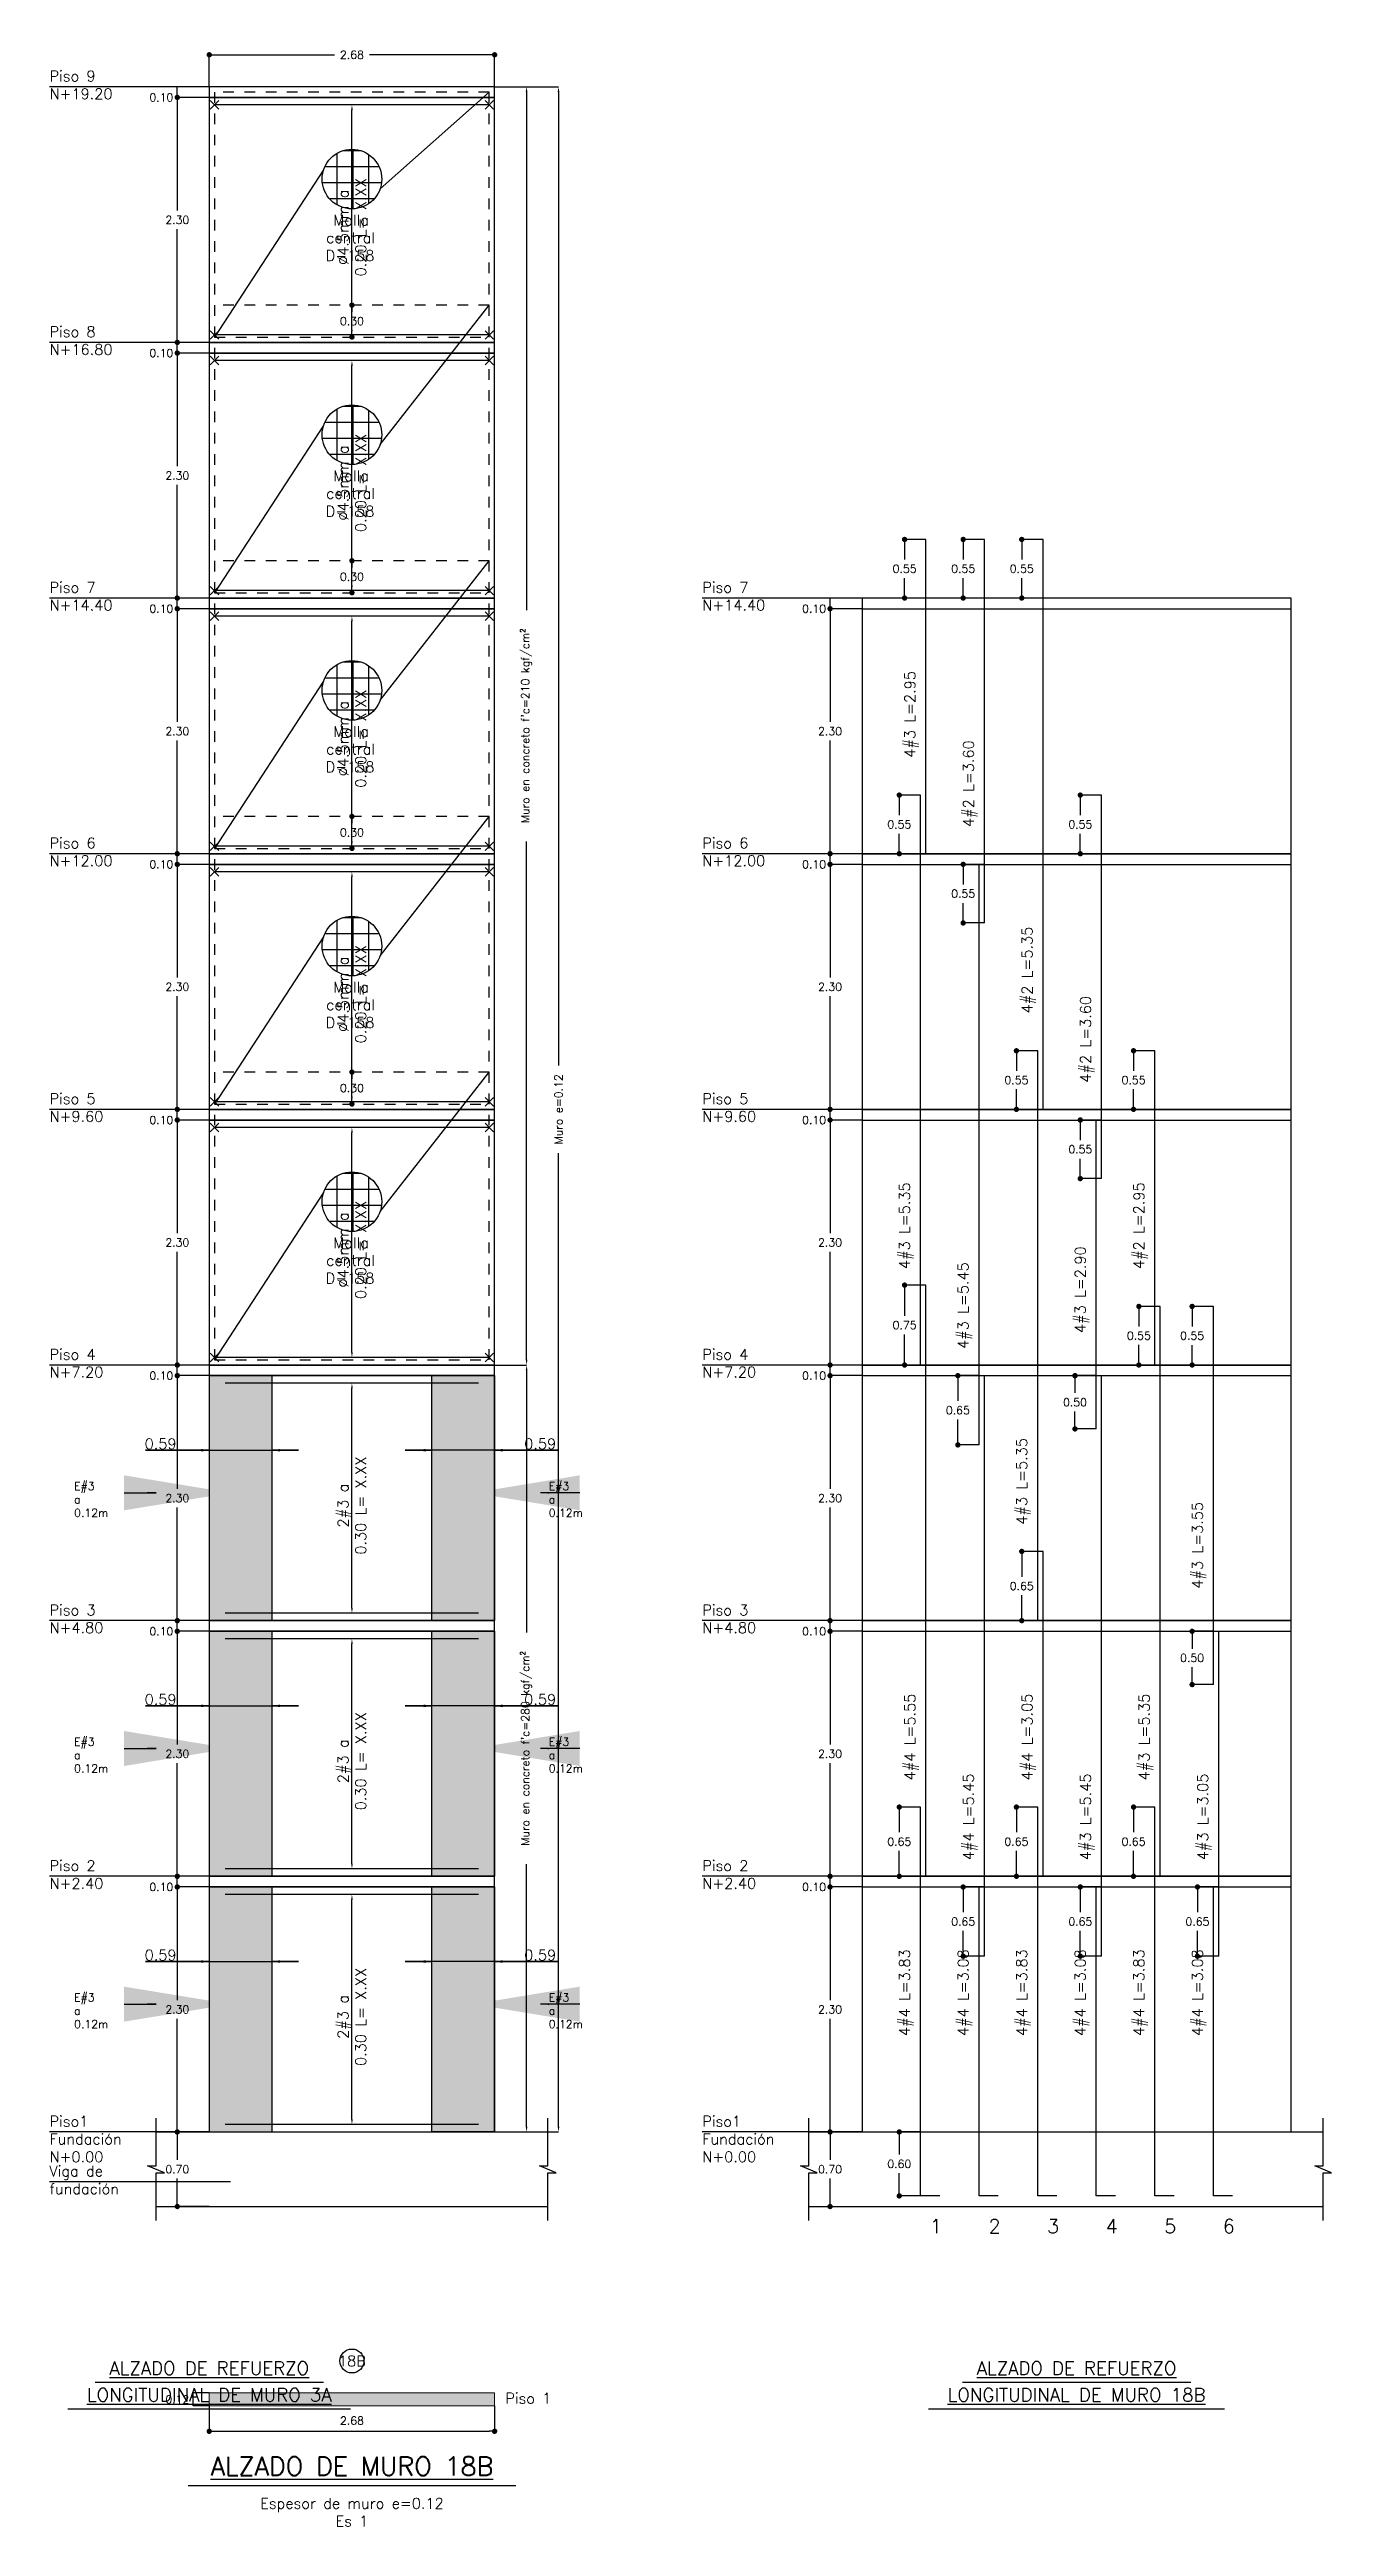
# Model space of a CAD drawing. Header units: millimetres. Extents: x -99999999 to 100000000, y -41 to 20.
# Drawn here: x -1.5 to 10.54, y -3.7 to 19.55 of the extents above; entities that cross this region are included whole.
import ezdxf
from ezdxf import colors
from ezdxf.entities.mleader import LeaderData, LeaderLine
from ezdxf.enums import TextEntityAlignment as Align
from ezdxf.math import Vec2, Vec3

# ---------------------------------------------------------------- set-up
doc = ezdxf.new("R2010")
doc.units = ezdxf.units.MM
doc.header["$LTSCALE"] = 0.01
doc.header["$PDMODE"] = 3
doc.linetypes.add('DASHED2', pattern=[0.375, 0.25, -0.125])
for name, color, linetype in [('FC_BORDES', 4, 'Continuous'), ('FC_COTAS', 1, 'Continuous'), ('FC_ET_VSMM', 3, 'Continuous'), ('FC_HATCH 252', 252, 'Continuous'), ('FC_HATCH MUROS', 253, 'Continuous'), ('FC_LINEA CORTE', 1, 'Continuous'), ('FC_MALLA', 3, 'DASHED2'), ('FC_NUMERO', 11, 'Continuous'), ('FC_R-100', 12, 'Continuous'), ('FC_R-140', 2, 'Continuous'), ('FC_R-200', 5, 'Continuous'), ('FC_R-80', 11, 'Continuous'), ('FC_REFUERZO', 5, 'Continuous'), ('FC_REFUERZO 2', 1, 'Continuous')]:
    doc.layers.add(name, color=color, linetype=linetype)
doc.layers.add('FC_MURO CONCRETO', color=7, linetype='Continuous', lineweight=0)
doc.layers.add('FC_TEXTO NO IMPRIMIR', color=252, linetype='Continuous', plot=False)
doc.styles.add('FC_TEXT', font='romans.shx', dxfattribs={"height": 0.002})
doc.styles.add('FC_TEXT1', font='romans.shx')
doc.dimstyles.new('FC_COTAS', dxfattribs={"dimtxt": 0.0015, "dimasz": 0.001, "dimexe": 0, "dimexo": 0, "dimgap": 0.001, "dimtad": 1, "dimtih": 1, "dimtoh": 1, "dimzin": 0, "dimdsep": 46, "dimtxsty": 'FC_TEXT1', "dimblk": 'DOT', "dimcen": 0.09, "dimclrd": 256, "dimclre": 256, "dimclrt": 256, "dimadec": 0, "dimazin": 0, "dimtfac": 1, "dimtix": 1, "dimtmove": 2, "dimatfit": 3, "dimfxl": 1.002, "dimtolj": 1, "dimtzin": 0, "dimlwd": -1, "dimarcsym": 0})
doc.dimstyles.new('FC_COTAS EJES', dxfattribs={"dimtxt": 0.002, "dimasz": 0.0015, "dimexe": 0, "dimexo": 0, "dimgap": 0.001, "dimtad": 1, "dimtih": 1, "dimtoh": 1, "dimzin": 0, "dimdsep": 46, "dimtxsty": 'FC_TEXT1', "dimblk": 'DOT', "dimcen": 0.09, "dimclrd": 256, "dimclre": 256, "dimclrt": 256, "dimadec": 0, "dimazin": 0, "dimtfac": 1, "dimtix": 1, "dimtmove": 2, "dimatfit": 3, "dimfxl": 1.002, "dimtolj": 1, "dimtzin": 0, "dimlwd": -1, "dimarcsym": 0})
pattern_1 = [(0, (0, 0), (0, 0.003), []), (90, (0, 0), (-0.003, 2e-19), [])]

msp = doc.modelspace()

# ---------------------------------------------------------------- texts
at = {"layer": 'FC_R-100', "style": 'FC_TEXT'}
for s, p in [(' 1', (6.68, -0.95)), (' 2', (7.23, -0.95)), (' 3', (7.78, -0.95)), (' 4', (8.33, -0.95)), (' 5', (8.88, -0.95)), (' 6', (9.43, -0.95))]:
    msp.add_text(s, height=0.13, dxfattribs=at).set_placement(p)
at = {"layer": 'FC_R-80', "ltscale": 0.6, "char_height": 0.1, "style": 'FC_TEXT1'}
for s, insert, width, attachment_point in [('Piso 9^M^JN+19.20', (-1.5, 19.35), 0.75, 1), ('Piso 8^M^JN+16.80', (-1.5, 16.95), 0.75, 1), ('Piso 7^M^JN+14.40', (-1.5, 14.55), 0.75, 1), ('Piso 7^M^JN+14.40', (4.63, 14.55), 0.75, 1), ('Piso 6^M^JN+12.00', (-1.5, 12.15), 0.75, 1), ('Piso 6^M^JN+12.00', (4.63, 12.15), 0.75, 1), ('Piso 5^M^JN+9.60', (-1.5, 9.75), 0.75, 1), ('Piso 5^M^JN+9.60', (4.63, 9.75), 0.75, 1), ('Piso 4^M^JN+7.20', (-1.5, 7.35), 0.75, 1), ('Piso 4^M^JN+7.20', (4.63, 7.35), 0.75, 1), ('Piso 3^M^JN+4.80', (-1.5, 4.95), 0.75, 1), ('Piso 3^M^JN+4.80', (4.63, 4.95), 0.75, 1), ('Piso 2^M^JN+2.40', (-1.5, 2.55), 0.75, 1), ('Piso 2^M^JN+2.40', (4.63, 2.55), 0.75, 1), ('Piso1^M^JFundación ^M^JN+0.00', (-1.5, 0.15), 0.75, 1), ('Piso1^M^JFundación ^M^JN+0.00', (4.63, 0.15), 0.75, 1), ('Viga de ^M^Jfundación', (-1.5, -0.317), 0.6, 1), ('Piso 1', (2.78, -2.45), 2, 1), ('Espesor de muro e=0.12^M^JEs 1', (1.34, -3.57), 2, 5)]:
    msp.add_mtext(s, dxfattribs=dict(at, insert=insert, width=width, attachment_point=attachment_point))
at = {"layer": 'FC_R-80', "ltscale": 0.6, "char_height": 0.1, "rotation": 90, "style": 'FC_TEXT1'}
for s, insert, width, attachment_point in [('%%C4.5mm a^M^J0.20 L= X.XX', (1.34, 17.88), 1.2, 5), ('%%C4.5mm a^M^J0.20 L= X.XX', (1.34, 15.48), 1.2, 5), ('%%C4.5mm a^M^J0.20 L= X.XX', (1.34, 13.08), 1.2, 5), ('4#3 L=2.95', (6.53, 12.9), 1.3, 1), ('4#2 L=3.60', (7.08, 12.25), 1.3, 1), ('4#2 L=5.35', (7.63, 10.5), 1.3, 1), ('%%C4.5mm a^M^J0.20 L= X.XX', (1.34, 10.68), 1.2, 5), ('4#2 L=3.60', (8.18, 9.85), 1.3, 1), ('4#3 L=5.35', (6.48, 8.1), 1.3, 1), ('4#2 L=2.95', (8.68, 8.1), 1.3, 1), ('%%C4.5mm a^M^J0.20 L= X.XX', (1.34, 8.28), 1.2, 5), ('4#3 L=5.45', (7.03, 7.35), 1.3, 1), ('4#3 L=2.90', (8.13, 7.5), 1.3, 1), ('2#3 a^M^J0.30 L= X.XX', (1.34, 5.88), 1.2, 5), ('4#3 L=5.35', (7.58, 5.7), 1.3, 1), ('4#3 L=3.55', (9.23, 5.1), 1.3, 1), ('4#4 L=5.55', (6.53, 3.3), 1.3, 1), ('4#4 L=3.05', (7.63, 3.3), 1.3, 1), ('4#3 L=5.35', (8.73, 3.3), 1.3, 1), ('2#3 a^M^J0.30 L= X.XX', (1.34, 3.48), 1.2, 5), ('4#4 L=5.45', (7.08, 2.55), 1.3, 1), ('4#3 L=5.45', (8.18, 2.55), 1.3, 1), ('4#3 L=3.05', (9.28, 2.55), 1.3, 1), ('4#4 L=3.83', (6.48, 0.9), 1.3, 1), ('4#4 L=3.08', (7.03, 0.9), 1.3, 1), ('4#4 L=3.83', (7.58, 0.9), 1.3, 1), ('4#4 L=3.08', (8.13, 0.9), 1.3, 1), ('4#4 L=3.83', (8.68, 0.9), 1.3, 1), ('4#4 L=3.08', (9.23, 0.9), 1.3, 1), ('2#3 a^M^J0.30 L= X.XX', (1.34, 1.08), 1.2, 5)]:
    msp.add_mtext(s, dxfattribs=dict(at, insert=insert, width=width, attachment_point=attachment_point))

# ---------------------------------------------------------------- blocks, each defined once
blk = doc.blocks.new('*U299')
at = {"layer": 'FC_R-140', "color": 4, "ltscale": 1.5}
blk.add_lwpolyline([(-0.02144, 0), (0.02144, 0)], dxfattribs=at)
at = {"layer": 'FC_R-140', "ltscale": 1.5, "style": 'FC_TEXT1'}
blk.add_attdef('%%UTÍTULO', text='', height=0.0025, dxfattribs=at).set_placement((0, 0.00266), align=Align.MIDDLE_CENTER)
at = {"layer": 'FC_R-80', "ltscale": 1.5, "style": 'FC_TEXT1'}
blk.add_attdef('ESCALA', text='', height=0.002, dxfattribs=at).set_placement((-0.02144, -0.0017), align=Align.MIDDLE_LEFT)
blk = doc.blocks.new('*U302')
at = {"layer": 'FC_R-140', "color": 4, "ltscale": 1.5}
blk.add_lwpolyline([(-0.02656, 0), (0.02656, 0)], dxfattribs=at)
at = {"layer": 'FC_R-140', "ltscale": 1.5, "style": 'FC_TEXT1'}
blk.add_attdef('%%UTÍTULO', text='', height=0.0025, dxfattribs=at).set_placement((0, 0.00266), align=Align.MIDDLE_CENTER)
at = {"layer": 'FC_R-80', "ltscale": 1.5, "style": 'FC_TEXT1'}
blk.add_attdef('ESCALA', text='', height=0.002, dxfattribs=at).set_placement((-0.02656, -0.0017), align=Align.MIDDLE_LEFT)
blk = doc.blocks.new('_Dot')
at = {"color": 0, "linetype": 'ByBlock', "lineweight": -2}
blk.add_line((-0.5, 0), (-1, 0), dxfattribs=at)
at = {"color": 0, "linetype": 'ByBlock', "const_width": 0.5}
blk.add_lwpolyline([(-0.25, 0, 1), (0.25, 0, 1)], format="xyb", close=True, dxfattribs=at)
blk = doc.blocks.new('*D310')
at = {"layer": 'Defpoints', "color": 0, "ltscale": 0.6, "transparency": 16777216}
for p in [(0, 0), (-0.3, 0), (0, -0.7)]:
    blk.add_point(p, dxfattribs=at)
at = {"layer": 'FC_COTAS', "lineweight": -2, "ltscale": 0.6, "transparency": 16777216}
for p, q in [((0, 0), (-0.3, 0)), ((0, -0.7), (-0.3, -0.7))]:
    blk.add_line(p, q, dxfattribs=at)
at = {"layer": 'FC_COTAS', "ltscale": 0.6, "transparency": 16777216}
for p, q in [((-0.3, -0.05), (-0.3, -0.262)), ((-0.3, -0.65), (-0.3, -0.437))]:
    blk.add_line(p, q, dxfattribs=at)
at = {"layer": 'FC_COTAS', "ltscale": 0.6, "transparency": 16777216, "xscale": 0.05, "yscale": 0.05, "zscale": 0.05}
for p, rotation in [((-0.3, 0), 90), ((-0.3, -0.7), 270)]:
    blk.add_blockref('_Dot', p, dxfattribs=dict(at, rotation=rotation))
at = {"layer": 'FC_COTAS', "ltscale": 0.6, "transparency": 16777216, "insert": (-0.3, -0.35), "char_height": 0.075, "attachment_point": 5, "style": 'FC_TEXT1'}
blk.add_mtext('\\A1;0.70', dxfattribs=at)
blk = doc.blocks.new('*U311')
at = {"layer": 'FC_LINEA CORTE'}
blk.add_lwpolyline([(0, -0.0096), (0, -0.00067), (0.00157, -0.00067), (-0.00157, 0.00067), (0, 0.00067), (0, 0.0096)], dxfattribs=at)
blk = doc.blocks.new('FC_B_Nomenclatura')
at = {"layer": 'FC_NUMERO', "color": 0}
blk.add_circle((0, 0), 0.00225, dxfattribs=at)
at = {"layer": 'FC_NUMERO', "color": 0, "style": 'FC_TEXT1'}
blk.add_attdef('N-NUM', text='', height=0.002, dxfattribs=at).set_placement((0, 0), align=Align.MIDDLE_CENTER)
blk = doc.blocks.new('*D312')
at = {"layer": 'Defpoints', "color": 0, "ltscale": 0.6, "transparency": 16777216}
for p in [(-0.15, -2.45), (0, -2.45), (0, -2.57)]:
    blk.add_point(p, dxfattribs=at)
at = {"layer": 'FC_COTAS', "lineweight": -2, "ltscale": 0.6, "transparency": 16777216}
for p, q in [((0, -2.45), (-0.15, -2.45)), ((0, -2.57), (-0.15, -2.57))]:
    blk.add_line(p, q, dxfattribs=at)
at = {"layer": 'FC_COTAS', "ltscale": 0.6, "transparency": 16777216}
blk.add_line((-0.15, -2.57), (-0.15, -2.45), dxfattribs=at)
at = {"layer": 'FC_COTAS', "ltscale": 0.6, "transparency": 16777216, "insert": (-0.3, -2.51), "char_height": 0.075, "attachment_point": 5, "style": 'FC_TEXT1'}
blk.add_mtext('\\A1;0.12', dxfattribs=at)
blk = doc.blocks.new('*D313')
at = {"layer": 'Defpoints', "color": 0, "ltscale": 0.6, "transparency": 16777216}
for p in [(0, -2.57), (2.68, -2.57), (2.68, -2.81)]:
    blk.add_point(p, dxfattribs=at)
at = {"layer": 'FC_COTAS', "lineweight": -2, "ltscale": 0.6, "transparency": 16777216}
for p, q in [((0, -2.57), (0, -2.81)), ((2.68, -2.57), (2.68, -2.81))]:
    blk.add_line(p, q, dxfattribs=at)
at = {"layer": 'FC_COTAS', "ltscale": 0.6, "transparency": 16777216}
blk.add_line((0.05, -2.81), (2.63, -2.81), dxfattribs=at)
at = {"layer": 'FC_COTAS', "ltscale": 0.6, "transparency": 16777216, "xscale": 0.05, "yscale": 0.05, "zscale": 0.05, "rotation": 180}
blk.add_blockref('_Dot', (0, -2.81), dxfattribs=at)
at = {"layer": 'FC_COTAS', "ltscale": 0.6, "transparency": 16777216, "xscale": 0.05, "yscale": 0.05, "zscale": 0.05}
blk.add_blockref('_Dot', (2.68, -2.81), dxfattribs=at)
at = {"layer": 'FC_COTAS', "ltscale": 0.6, "transparency": 16777216, "insert": (1.34, -2.71), "char_height": 0.075, "attachment_point": 5, "style": 'FC_TEXT1'}
blk.add_mtext('\\A1;2.68', dxfattribs=at)
blk = doc.blocks.new('*U314')
at = {"layer": 'FC_R-200', "color": 4, "ltscale": 1.5}
blk.add_lwpolyline([(-0.03076, 0), (0.03076, 0)], dxfattribs=at)
at = {"layer": 'FC_R-200', "ltscale": 1.5, "style": 'FC_TEXT1'}
blk.add_attdef('%%UTÍTULO', text='', height=0.0035, dxfattribs=at).set_placement((0, 0.00366), align=Align.MIDDLE_CENTER)
at = {"layer": 'FC_R-80', "ltscale": 1.5, "style": 'FC_TEXT1'}
blk.add_attdef('ESCALA', text='', height=0.002, dxfattribs=at).set_placement((-0.03024, -0.0017), align=Align.MIDDLE_LEFT)
blk = doc.blocks.new('*D315')
at = {"layer": 'Defpoints', "color": 0, "ltscale": 0.6, "transparency": 16777216}
for p in [(-0.3, 2.3), (0, 2.3), (0, 0)]:
    blk.add_point(p, dxfattribs=at)
at = {"layer": 'FC_COTAS', "lineweight": -2, "ltscale": 0.6, "transparency": 16777216}
for p, q in [((0, 2.3), (-0.3, 2.3)), ((0, 0), (-0.3, 0))]:
    blk.add_line(p, q, dxfattribs=at)
at = {"layer": 'FC_COTAS', "ltscale": 0.6, "transparency": 16777216}
for p, q in [((-0.3, 2.25), (-0.3, 1.237)), ((-0.3, 0.05), (-0.3, 1.062))]:
    blk.add_line(p, q, dxfattribs=at)
at = {"layer": 'FC_COTAS', "ltscale": 0.6, "transparency": 16777216, "xscale": 0.05, "yscale": 0.05, "zscale": 0.05}
for p, rotation in [((-0.3, 2.3), 90), ((-0.3, 0), 270)]:
    blk.add_blockref('_Dot', p, dxfattribs=dict(at, rotation=rotation))
at = {"layer": 'FC_COTAS', "ltscale": 0.6, "transparency": 16777216, "insert": (-0.3, 1.15), "char_height": 0.075, "attachment_point": 5, "style": 'FC_TEXT1'}
blk.add_mtext('\\A1;2.30', dxfattribs=at)
blk = doc.blocks.new('*D316')
at = {"layer": 'Defpoints', "color": 0, "ltscale": 0.6, "transparency": 16777216}
for p in [(-0.3, 2.4), (0, 2.4), (0, 2.3)]:
    blk.add_point(p, dxfattribs=at)
at = {"layer": 'FC_COTAS', "lineweight": -2, "ltscale": 0.6, "transparency": 16777216}
for p, q in [((0, 2.4), (-0.3, 2.4)), ((0, 2.3), (-0.3, 2.3))]:
    blk.add_line(p, q, dxfattribs=at)
at = {"layer": 'FC_COTAS', "ltscale": 0.6, "transparency": 16777216}
blk.add_line((-0.3, 2.3), (-0.3, 2.4), dxfattribs=at)
at = {"layer": 'FC_COTAS', "ltscale": 0.6, "transparency": 16777216, "insert": (-0.45, 2.3), "char_height": 0.075, "attachment_point": 5, "style": 'FC_TEXT1'}
blk.add_mtext('\\A1;0.10', dxfattribs=at)
blk = doc.blocks.new('*U319')
at = {"color": 0}
blk.add_line((3.223, 0), (0.05, 0), dxfattribs=at)
blk = doc.blocks.new('*D320')
at = {"layer": 'Defpoints', "color": 0, "ltscale": 0.6, "transparency": 16777216}
for p in [(1.34, 2.23), (1.34, 2.23), (1.34, 0.07)]:
    blk.add_point(p, dxfattribs=at)
at = {"layer": 'FC_COTAS', "ltscale": 0.6, "transparency": 16777216}
blk.add_line((1.34, 0.12), (1.34, 2.18), dxfattribs=at)
for points in [[(1.332, 2.18), (1.348, 2.18), (1.34, 2.23)], [(1.332, 0.12), (1.348, 0.12), (1.34, 0.07)]]:
    blk.add_solid(points, dxfattribs=at)
blk = doc.blocks.new('*D321')
at = {"layer": 'Defpoints', "color": 0, "ltscale": 0.6, "transparency": 16777216}
for p in [(-0.3, 4.7), (0, 4.7), (0, 2.4)]:
    blk.add_point(p, dxfattribs=at)
at = {"layer": 'FC_COTAS', "lineweight": -2, "ltscale": 0.6, "transparency": 16777216}
for p, q in [((0, 4.7), (-0.3, 4.7)), ((0, 2.4), (-0.3, 2.4))]:
    blk.add_line(p, q, dxfattribs=at)
at = {"layer": 'FC_COTAS', "ltscale": 0.6, "transparency": 16777216}
for p, q in [((-0.3, 4.65), (-0.3, 3.637)), ((-0.3, 2.45), (-0.3, 3.462))]:
    blk.add_line(p, q, dxfattribs=at)
at = {"layer": 'FC_COTAS', "ltscale": 0.6, "transparency": 16777216, "xscale": 0.05, "yscale": 0.05, "zscale": 0.05}
for p, rotation in [((-0.3, 4.7), 90), ((-0.3, 2.4), 270)]:
    blk.add_blockref('_Dot', p, dxfattribs=dict(at, rotation=rotation))
at = {"layer": 'FC_COTAS', "ltscale": 0.6, "transparency": 16777216, "insert": (-0.3, 3.55), "char_height": 0.075, "attachment_point": 5, "style": 'FC_TEXT1'}
blk.add_mtext('\\A1;2.30', dxfattribs=at)
blk = doc.blocks.new('*D322')
at = {"layer": 'Defpoints', "color": 0, "ltscale": 0.6, "transparency": 16777216}
for p in [(-0.3, 4.8), (0, 4.8), (0, 4.7)]:
    blk.add_point(p, dxfattribs=at)
at = {"layer": 'FC_COTAS', "lineweight": -2, "ltscale": 0.6, "transparency": 16777216}
for p, q in [((0, 4.8), (-0.3, 4.8)), ((0, 4.7), (-0.3, 4.7))]:
    blk.add_line(p, q, dxfattribs=at)
at = {"layer": 'FC_COTAS', "ltscale": 0.6, "transparency": 16777216}
blk.add_line((-0.3, 4.7), (-0.3, 4.8), dxfattribs=at)
at = {"layer": 'FC_COTAS', "ltscale": 0.6, "transparency": 16777216, "insert": (-0.45, 4.7), "char_height": 0.075, "attachment_point": 5, "style": 'FC_TEXT1'}
blk.add_mtext('\\A1;0.10', dxfattribs=at)
blk = doc.blocks.new('*D323')
at = {"layer": 'Defpoints', "color": 0, "ltscale": 0.6, "transparency": 16777216}
for p in [(1.34, 4.63), (1.34, 4.63), (1.34, 2.47)]:
    blk.add_point(p, dxfattribs=at)
at = {"layer": 'FC_COTAS', "ltscale": 0.6, "transparency": 16777216}
blk.add_line((1.34, 2.52), (1.34, 4.58), dxfattribs=at)
for points in [[(1.332, 4.58), (1.348, 4.58), (1.34, 4.63)], [(1.332, 2.52), (1.348, 2.52), (1.34, 2.47)]]:
    blk.add_solid(points, dxfattribs=at)
blk = doc.blocks.new('*D324')
at = {"layer": 'Defpoints', "color": 0, "ltscale": 0.6, "transparency": 16777216}
for p in [(-0.3, 7.1), (0, 7.1), (0, 4.8)]:
    blk.add_point(p, dxfattribs=at)
at = {"layer": 'FC_COTAS', "lineweight": -2, "ltscale": 0.6, "transparency": 16777216}
for p, q in [((0, 7.1), (-0.3, 7.1)), ((0, 4.8), (-0.3, 4.8))]:
    blk.add_line(p, q, dxfattribs=at)
at = {"layer": 'FC_COTAS', "ltscale": 0.6, "transparency": 16777216}
for p, q in [((-0.3, 7.05), (-0.3, 6.037)), ((-0.3, 4.85), (-0.3, 5.862))]:
    blk.add_line(p, q, dxfattribs=at)
at = {"layer": 'FC_COTAS', "ltscale": 0.6, "transparency": 16777216, "xscale": 0.05, "yscale": 0.05, "zscale": 0.05}
for p, rotation in [((-0.3, 7.1), 90), ((-0.3, 4.8), 270)]:
    blk.add_blockref('_Dot', p, dxfattribs=dict(at, rotation=rotation))
at = {"layer": 'FC_COTAS', "ltscale": 0.6, "transparency": 16777216, "insert": (-0.3, 5.95), "char_height": 0.075, "attachment_point": 5, "style": 'FC_TEXT1'}
blk.add_mtext('\\A1;2.30', dxfattribs=at)
blk = doc.blocks.new('*D325')
at = {"layer": 'Defpoints', "color": 0, "ltscale": 0.6, "transparency": 16777216}
for p in [(-0.3, 7.2), (0, 7.2), (0, 7.1)]:
    blk.add_point(p, dxfattribs=at)
at = {"layer": 'FC_COTAS', "lineweight": -2, "ltscale": 0.6, "transparency": 16777216}
for p, q in [((0, 7.2), (-0.3, 7.2)), ((0, 7.1), (-0.3, 7.1))]:
    blk.add_line(p, q, dxfattribs=at)
at = {"layer": 'FC_COTAS', "ltscale": 0.6, "transparency": 16777216}
blk.add_line((-0.3, 7.1), (-0.3, 7.2), dxfattribs=at)
at = {"layer": 'FC_COTAS', "ltscale": 0.6, "transparency": 16777216, "insert": (-0.45, 7.1), "char_height": 0.075, "attachment_point": 5, "style": 'FC_TEXT1'}
blk.add_mtext('\\A1;0.10', dxfattribs=at)
blk = doc.blocks.new('*D326')
at = {"layer": 'Defpoints', "color": 0, "ltscale": 0.6, "transparency": 16777216}
for p in [(1.34, 7.03), (1.34, 7.03), (1.34, 4.87)]:
    blk.add_point(p, dxfattribs=at)
at = {"layer": 'FC_COTAS', "ltscale": 0.6, "transparency": 16777216}
blk.add_line((1.34, 4.92), (1.34, 6.98), dxfattribs=at)
for points in [[(1.332, 6.98), (1.348, 6.98), (1.34, 7.03)], [(1.332, 4.92), (1.348, 4.92), (1.34, 4.87)]]:
    blk.add_solid(points, dxfattribs=at)
blk = doc.blocks.new('*D327')
at = {"layer": 'Defpoints', "color": 0, "ltscale": 0.6, "transparency": 16777216}
for p in [(-0.3, 9.5), (0, 9.5), (0, 7.2)]:
    blk.add_point(p, dxfattribs=at)
at = {"layer": 'FC_COTAS', "lineweight": -2, "ltscale": 0.6, "transparency": 16777216}
for p, q in [((0, 9.5), (-0.3, 9.5)), ((0, 7.2), (-0.3, 7.2))]:
    blk.add_line(p, q, dxfattribs=at)
at = {"layer": 'FC_COTAS', "ltscale": 0.6, "transparency": 16777216}
for p, q in [((-0.3, 9.45), (-0.3, 8.437)), ((-0.3, 7.25), (-0.3, 8.262))]:
    blk.add_line(p, q, dxfattribs=at)
at = {"layer": 'FC_COTAS', "ltscale": 0.6, "transparency": 16777216, "xscale": 0.05, "yscale": 0.05, "zscale": 0.05}
for p, rotation in [((-0.3, 9.5), 90), ((-0.3, 7.2), 270)]:
    blk.add_blockref('_Dot', p, dxfattribs=dict(at, rotation=rotation))
at = {"layer": 'FC_COTAS', "ltscale": 0.6, "transparency": 16777216, "insert": (-0.3, 8.35), "char_height": 0.075, "attachment_point": 5, "style": 'FC_TEXT1'}
blk.add_mtext('\\A1;2.30', dxfattribs=at)
blk = doc.blocks.new('*D328')
at = {"layer": 'Defpoints', "color": 0, "ltscale": 0.6, "transparency": 16777216}
for p in [(-0.3, 9.6), (0, 9.6), (0, 9.5)]:
    blk.add_point(p, dxfattribs=at)
at = {"layer": 'FC_COTAS', "lineweight": -2, "ltscale": 0.6, "transparency": 16777216}
for p, q in [((0, 9.6), (-0.3, 9.6)), ((0, 9.5), (-0.3, 9.5))]:
    blk.add_line(p, q, dxfattribs=at)
at = {"layer": 'FC_COTAS', "ltscale": 0.6, "transparency": 16777216}
blk.add_line((-0.3, 9.5), (-0.3, 9.6), dxfattribs=at)
at = {"layer": 'FC_COTAS', "ltscale": 0.6, "transparency": 16777216, "insert": (-0.45, 9.5), "char_height": 0.075, "attachment_point": 5, "style": 'FC_TEXT1'}
blk.add_mtext('\\A1;0.10', dxfattribs=at)
blk = doc.blocks.new('*D329')
at = {"layer": 'Defpoints', "color": 0, "ltscale": 0.6, "transparency": 16777216}
for p in [(1.34, 9.95), (1.34, 9.95), (1.34, 9.65)]:
    blk.add_point(p, dxfattribs=at)
at = {"layer": 'FC_COTAS', "ltscale": 0.6, "transparency": 16777216}
for p, q in [((1.34, 9.9), (1.34, 9.8875)), ((1.34, 9.7), (1.34, 9.7125))]:
    blk.add_line(p, q, dxfattribs=at)
at = {"layer": 'FC_COTAS', "ltscale": 0.6, "transparency": 16777216, "xscale": 0.05, "yscale": 0.05, "zscale": 0.05}
for p, rotation in [((1.34, 9.95), 90), ((1.34, 9.65), 270)]:
    blk.add_blockref('_Dot', p, dxfattribs=dict(at, rotation=rotation))
at = {"layer": 'FC_COTAS', "ltscale": 0.6, "transparency": 16777216, "insert": (1.34, 9.8), "char_height": 0.075, "attachment_point": 5, "style": 'FC_TEXT1'}
blk.add_mtext('\\A1;0.30', dxfattribs=at)
blk = doc.blocks.new('*U330')
at = {"layer": 'FC_REFUERZO', "ltscale": 0.9}
h = blk.add_hatch(dxfattribs=at)
h.set_pattern_fill('_USER', color=256, scale=0.003, double=1, pattern_type=0)
h.set_pattern_definition(pattern_1)
edge = h.paths.add_edge_path()
edge.add_arc((0, 0), 0.0056, 0, 360)
at = {"layer": 'FC_BORDES'}
blk.add_circle((0, 0), 0.0056, dxfattribs=at)
at = {"layer": 'FC_LINEA CORTE'}
for points in [[(0.0053, -0.00181), (0.0258, 0.02433)], [(-0.00533, 0.00172), (-0.0258, -0.02967)]]:
    blk.add_lwpolyline(points, dxfattribs=at)
at = {"layer": 'FC_R-80', "ltscale": 0.9, "style": 'FC_TEXT1'}
for tag, p in [('Malla_001', (-0.00351, -0.0087)), ('Malla_002', (-0.00494, -0.01203))]:
    blk.add_attdef(tag, p, '', height=0.002, dxfattribs=at)
blk = doc.blocks.new('*U331')
at = {"color": 0}
blk.add_line((3.49, 0), (0.05, 0), dxfattribs=at)
at = {"layer": 'FC_REFUERZO 2', "ltscale": 0.9}
for p, q in [((-0.003, 0.053), (0.103, -0.053)), ((0.103, 0.053), (-0.003, -0.053)), ((3.543, 0.053), (3.437, -0.053)), ((3.437, 0.053), (3.543, -0.053))]:
    blk.add_line(p, q, dxfattribs=at)
blk = doc.blocks.new('*D332')
at = {"layer": 'Defpoints', "color": 0, "ltscale": 0.6, "transparency": 16777216}
for p in [(1.34, 9.43), (1.34, 9.43), (1.34, 7.27)]:
    blk.add_point(p, dxfattribs=at)
at = {"layer": 'FC_COTAS', "ltscale": 0.6, "transparency": 16777216}
blk.add_line((1.34, 7.32), (1.34, 9.38), dxfattribs=at)
for points in [[(1.332, 9.38), (1.348, 9.38), (1.34, 9.43)], [(1.332, 7.32), (1.348, 7.32), (1.34, 7.27)]]:
    blk.add_solid(points, dxfattribs=at)
blk = doc.blocks.new('*D333')
at = {"layer": 'Defpoints', "color": 0, "ltscale": 0.6, "transparency": 16777216}
for p in [(-0.3, 11.9), (0, 11.9), (0, 9.6)]:
    blk.add_point(p, dxfattribs=at)
at = {"layer": 'FC_COTAS', "lineweight": -2, "ltscale": 0.6, "transparency": 16777216}
for p, q in [((0, 11.9), (-0.3, 11.9)), ((0, 9.6), (-0.3, 9.6))]:
    blk.add_line(p, q, dxfattribs=at)
at = {"layer": 'FC_COTAS', "ltscale": 0.6, "transparency": 16777216}
for p, q in [((-0.3, 11.85), (-0.3, 10.837)), ((-0.3, 9.65), (-0.3, 10.662))]:
    blk.add_line(p, q, dxfattribs=at)
at = {"layer": 'FC_COTAS', "ltscale": 0.6, "transparency": 16777216, "xscale": 0.05, "yscale": 0.05, "zscale": 0.05}
for p, rotation in [((-0.3, 11.9), 90), ((-0.3, 9.6), 270)]:
    blk.add_blockref('_Dot', p, dxfattribs=dict(at, rotation=rotation))
at = {"layer": 'FC_COTAS', "ltscale": 0.6, "transparency": 16777216, "insert": (-0.3, 10.75), "char_height": 0.075, "attachment_point": 5, "style": 'FC_TEXT1'}
blk.add_mtext('\\A1;2.30', dxfattribs=at)
blk = doc.blocks.new('*D334')
at = {"layer": 'Defpoints', "color": 0, "ltscale": 0.6, "transparency": 16777216}
for p in [(-0.3, 12), (0, 12), (0, 11.9)]:
    blk.add_point(p, dxfattribs=at)
at = {"layer": 'FC_COTAS', "lineweight": -2, "ltscale": 0.6, "transparency": 16777216}
for p, q in [((0, 12), (-0.3, 12)), ((0, 11.9), (-0.3, 11.9))]:
    blk.add_line(p, q, dxfattribs=at)
at = {"layer": 'FC_COTAS', "ltscale": 0.6, "transparency": 16777216}
blk.add_line((-0.3, 11.9), (-0.3, 12), dxfattribs=at)
at = {"layer": 'FC_COTAS', "ltscale": 0.6, "transparency": 16777216, "insert": (-0.45, 11.9), "char_height": 0.075, "attachment_point": 5, "style": 'FC_TEXT1'}
blk.add_mtext('\\A1;0.10', dxfattribs=at)
blk = doc.blocks.new('*D335')
at = {"layer": 'Defpoints', "color": 0, "ltscale": 0.6, "transparency": 16777216}
for p in [(1.34, 12.35), (1.34, 12.35), (1.34, 12.05)]:
    blk.add_point(p, dxfattribs=at)
at = {"layer": 'FC_COTAS', "ltscale": 0.6, "transparency": 16777216}
for p, q in [((1.34, 12.3), (1.34, 12.2875)), ((1.34, 12.1), (1.34, 12.1125))]:
    blk.add_line(p, q, dxfattribs=at)
at = {"layer": 'FC_COTAS', "ltscale": 0.6, "transparency": 16777216, "xscale": 0.05, "yscale": 0.05, "zscale": 0.05}
for p, rotation in [((1.34, 12.35), 90), ((1.34, 12.05), 270)]:
    blk.add_blockref('_Dot', p, dxfattribs=dict(at, rotation=rotation))
at = {"layer": 'FC_COTAS', "ltscale": 0.6, "transparency": 16777216, "insert": (1.34, 12.2), "char_height": 0.075, "attachment_point": 5, "style": 'FC_TEXT1'}
blk.add_mtext('\\A1;0.30', dxfattribs=at)
blk = doc.blocks.new('*D336')
at = {"layer": 'Defpoints', "color": 0, "ltscale": 0.6, "transparency": 16777216}
for p in [(1.34, 11.83), (1.34, 11.83), (1.34, 9.67)]:
    blk.add_point(p, dxfattribs=at)
at = {"layer": 'FC_COTAS', "ltscale": 0.6, "transparency": 16777216}
blk.add_line((1.34, 9.72), (1.34, 11.78), dxfattribs=at)
for points in [[(1.332, 11.78), (1.348, 11.78), (1.34, 11.83)], [(1.332, 9.72), (1.348, 9.72), (1.34, 9.67)]]:
    blk.add_solid(points, dxfattribs=at)
blk = doc.blocks.new('*D337')
at = {"layer": 'Defpoints', "color": 0, "ltscale": 0.6, "transparency": 16777216}
for p in [(-0.3, 14.3), (0, 14.3), (0, 12)]:
    blk.add_point(p, dxfattribs=at)
at = {"layer": 'FC_COTAS', "lineweight": -2, "ltscale": 0.6, "transparency": 16777216}
for p, q in [((0, 14.3), (-0.3, 14.3)), ((0, 12), (-0.3, 12))]:
    blk.add_line(p, q, dxfattribs=at)
at = {"layer": 'FC_COTAS', "ltscale": 0.6, "transparency": 16777216}
for p, q in [((-0.3, 14.25), (-0.3, 13.237)), ((-0.3, 12.05), (-0.3, 13.062))]:
    blk.add_line(p, q, dxfattribs=at)
at = {"layer": 'FC_COTAS', "ltscale": 0.6, "transparency": 16777216, "xscale": 0.05, "yscale": 0.05, "zscale": 0.05}
for p, rotation in [((-0.3, 14.3), 90), ((-0.3, 12), 270)]:
    blk.add_blockref('_Dot', p, dxfattribs=dict(at, rotation=rotation))
at = {"layer": 'FC_COTAS', "ltscale": 0.6, "transparency": 16777216, "insert": (-0.3, 13.15), "char_height": 0.075, "attachment_point": 5, "style": 'FC_TEXT1'}
blk.add_mtext('\\A1;2.30', dxfattribs=at)
blk = doc.blocks.new('*D338')
at = {"layer": 'Defpoints', "color": 0, "ltscale": 0.6, "transparency": 16777216}
for p in [(-0.3, 14.4), (0, 14.4), (0, 14.3)]:
    blk.add_point(p, dxfattribs=at)
at = {"layer": 'FC_COTAS', "lineweight": -2, "ltscale": 0.6, "transparency": 16777216}
for p, q in [((0, 14.4), (-0.3, 14.4)), ((0, 14.3), (-0.3, 14.3))]:
    blk.add_line(p, q, dxfattribs=at)
at = {"layer": 'FC_COTAS', "ltscale": 0.6, "transparency": 16777216}
blk.add_line((-0.3, 14.3), (-0.3, 14.4), dxfattribs=at)
at = {"layer": 'FC_COTAS', "ltscale": 0.6, "transparency": 16777216, "insert": (-0.45, 14.3), "char_height": 0.075, "attachment_point": 5, "style": 'FC_TEXT1'}
blk.add_mtext('\\A1;0.10', dxfattribs=at)
blk = doc.blocks.new('*D339')
at = {"layer": 'Defpoints', "color": 0, "ltscale": 0.6, "transparency": 16777216}
for p in [(1.34, 14.75), (1.34, 14.75), (1.34, 14.45)]:
    blk.add_point(p, dxfattribs=at)
at = {"layer": 'FC_COTAS', "ltscale": 0.6, "transparency": 16777216}
for p, q in [((1.34, 14.7), (1.34, 14.6875)), ((1.34, 14.5), (1.34, 14.5125))]:
    blk.add_line(p, q, dxfattribs=at)
at = {"layer": 'FC_COTAS', "ltscale": 0.6, "transparency": 16777216, "xscale": 0.05, "yscale": 0.05, "zscale": 0.05}
for p, rotation in [((1.34, 14.75), 90), ((1.34, 14.45), 270)]:
    blk.add_blockref('_Dot', p, dxfattribs=dict(at, rotation=rotation))
at = {"layer": 'FC_COTAS', "ltscale": 0.6, "transparency": 16777216, "insert": (1.34, 14.6), "char_height": 0.075, "attachment_point": 5, "style": 'FC_TEXT1'}
blk.add_mtext('\\A1;0.30', dxfattribs=at)
blk = doc.blocks.new('*D340')
at = {"layer": 'Defpoints', "color": 0, "ltscale": 0.6, "transparency": 16777216}
for p in [(1.34, 14.23), (1.34, 14.23), (1.34, 12.07)]:
    blk.add_point(p, dxfattribs=at)
at = {"layer": 'FC_COTAS', "ltscale": 0.6, "transparency": 16777216}
blk.add_line((1.34, 12.12), (1.34, 14.18), dxfattribs=at)
for points in [[(1.332, 14.18), (1.348, 14.18), (1.34, 14.23)], [(1.332, 12.12), (1.348, 12.12), (1.34, 12.07)]]:
    blk.add_solid(points, dxfattribs=at)
blk = doc.blocks.new('*D341')
at = {"layer": 'Defpoints', "color": 0, "ltscale": 0.6, "transparency": 16777216}
for p in [(-0.3, 16.7), (0, 16.7), (0, 14.4)]:
    blk.add_point(p, dxfattribs=at)
at = {"layer": 'FC_COTAS', "lineweight": -2, "ltscale": 0.6, "transparency": 16777216}
for p, q in [((0, 16.7), (-0.3, 16.7)), ((0, 14.4), (-0.3, 14.4))]:
    blk.add_line(p, q, dxfattribs=at)
at = {"layer": 'FC_COTAS', "ltscale": 0.6, "transparency": 16777216}
for p, q in [((-0.3, 16.65), (-0.3, 15.637)), ((-0.3, 14.45), (-0.3, 15.462))]:
    blk.add_line(p, q, dxfattribs=at)
at = {"layer": 'FC_COTAS', "ltscale": 0.6, "transparency": 16777216, "xscale": 0.05, "yscale": 0.05, "zscale": 0.05}
for p, rotation in [((-0.3, 16.7), 90), ((-0.3, 14.4), 270)]:
    blk.add_blockref('_Dot', p, dxfattribs=dict(at, rotation=rotation))
at = {"layer": 'FC_COTAS', "ltscale": 0.6, "transparency": 16777216, "insert": (-0.3, 15.55), "char_height": 0.075, "attachment_point": 5, "style": 'FC_TEXT1'}
blk.add_mtext('\\A1;2.30', dxfattribs=at)
blk = doc.blocks.new('*D342')
at = {"layer": 'Defpoints', "color": 0, "ltscale": 0.6, "transparency": 16777216}
for p in [(-0.3, 16.8), (0, 16.8), (0, 16.7)]:
    blk.add_point(p, dxfattribs=at)
at = {"layer": 'FC_COTAS', "lineweight": -2, "ltscale": 0.6, "transparency": 16777216}
for p, q in [((0, 16.8), (-0.3, 16.8)), ((0, 16.7), (-0.3, 16.7))]:
    blk.add_line(p, q, dxfattribs=at)
at = {"layer": 'FC_COTAS', "ltscale": 0.6, "transparency": 16777216}
blk.add_line((-0.3, 16.7), (-0.3, 16.8), dxfattribs=at)
at = {"layer": 'FC_COTAS', "ltscale": 0.6, "transparency": 16777216, "insert": (-0.45, 16.7), "char_height": 0.075, "attachment_point": 5, "style": 'FC_TEXT1'}
blk.add_mtext('\\A1;0.10', dxfattribs=at)
blk = doc.blocks.new('*D343')
at = {"layer": 'Defpoints', "color": 0, "ltscale": 0.6, "transparency": 16777216}
for p in [(1.34, 17.15), (1.34, 17.15), (1.34, 16.85)]:
    blk.add_point(p, dxfattribs=at)
at = {"layer": 'FC_COTAS', "ltscale": 0.6, "transparency": 16777216}
for p, q in [((1.34, 17.1), (1.34, 17.0875)), ((1.34, 16.9), (1.34, 16.9125))]:
    blk.add_line(p, q, dxfattribs=at)
at = {"layer": 'FC_COTAS', "ltscale": 0.6, "transparency": 16777216, "xscale": 0.05, "yscale": 0.05, "zscale": 0.05}
for p, rotation in [((1.34, 17.15), 90), ((1.34, 16.85), 270)]:
    blk.add_blockref('_Dot', p, dxfattribs=dict(at, rotation=rotation))
at = {"layer": 'FC_COTAS', "ltscale": 0.6, "transparency": 16777216, "insert": (1.34, 17), "char_height": 0.075, "attachment_point": 5, "style": 'FC_TEXT1'}
blk.add_mtext('\\A1;0.30', dxfattribs=at)
blk = doc.blocks.new('*D344')
at = {"layer": 'Defpoints', "color": 0, "ltscale": 0.6, "transparency": 16777216}
for p in [(1.34, 16.63), (1.34, 16.63), (1.34, 14.47)]:
    blk.add_point(p, dxfattribs=at)
at = {"layer": 'FC_COTAS', "ltscale": 0.6, "transparency": 16777216}
blk.add_line((1.34, 14.52), (1.34, 16.58), dxfattribs=at)
for points in [[(1.332, 16.58), (1.348, 16.58), (1.34, 16.63)], [(1.332, 14.52), (1.348, 14.52), (1.34, 14.47)]]:
    blk.add_solid(points, dxfattribs=at)
blk = doc.blocks.new('*D345')
at = {"layer": 'Defpoints', "color": 0, "ltscale": 0.6, "transparency": 16777216}
for p in [(2.68, 19.5), (0, 19.2), (2.68, 19.2)]:
    blk.add_point(p, dxfattribs=at)
at = {"layer": 'FC_COTAS', "lineweight": -2, "ltscale": 0.6, "transparency": 16777216}
for p, q in [((0, 19.2), (0, 19.5)), ((2.68, 19.2), (2.68, 19.5))]:
    blk.add_line(p, q, dxfattribs=at)
at = {"layer": 'FC_COTAS', "ltscale": 0.6, "transparency": 16777216}
for p, q in [((0.05, 19.5), (1.176, 19.5)), ((2.63, 19.5), (1.504, 19.5))]:
    blk.add_line(p, q, dxfattribs=at)
at = {"layer": 'FC_COTAS', "ltscale": 0.6, "transparency": 16777216, "xscale": 0.05, "yscale": 0.05, "zscale": 0.05, "rotation": 180}
blk.add_blockref('_Dot', (0, 19.5), dxfattribs=at)
at = {"layer": 'FC_COTAS', "ltscale": 0.6, "transparency": 16777216, "xscale": 0.05, "yscale": 0.05, "zscale": 0.05}
blk.add_blockref('_Dot', (2.68, 19.5), dxfattribs=at)
at = {"layer": 'FC_COTAS', "ltscale": 0.6, "transparency": 16777216, "insert": (1.34, 19.5), "char_height": 0.075, "attachment_point": 5, "style": 'FC_TEXT1'}
blk.add_mtext('\\A1;2.68', dxfattribs=at)
blk = doc.blocks.new('*D346')
at = {"layer": 'Defpoints', "color": 0, "ltscale": 0.6, "transparency": 16777216}
for p in [(-0.3, 19.1), (0, 19.1), (0, 16.8)]:
    blk.add_point(p, dxfattribs=at)
at = {"layer": 'FC_COTAS', "lineweight": -2, "ltscale": 0.6, "transparency": 16777216}
for p, q in [((0, 19.1), (-0.3, 19.1)), ((0, 16.8), (-0.3, 16.8))]:
    blk.add_line(p, q, dxfattribs=at)
at = {"layer": 'FC_COTAS', "ltscale": 0.6, "transparency": 16777216}
for p, q in [((-0.3, 19.05), (-0.3, 18.037)), ((-0.3, 16.85), (-0.3, 17.862))]:
    blk.add_line(p, q, dxfattribs=at)
at = {"layer": 'FC_COTAS', "ltscale": 0.6, "transparency": 16777216, "xscale": 0.05, "yscale": 0.05, "zscale": 0.05}
for p, rotation in [((-0.3, 19.1), 90), ((-0.3, 16.8), 270)]:
    blk.add_blockref('_Dot', p, dxfattribs=dict(at, rotation=rotation))
at = {"layer": 'FC_COTAS', "ltscale": 0.6, "transparency": 16777216, "insert": (-0.3, 17.95), "char_height": 0.075, "attachment_point": 5, "style": 'FC_TEXT1'}
blk.add_mtext('\\A1;2.30', dxfattribs=at)
blk = doc.blocks.new('*D347')
at = {"layer": 'Defpoints', "color": 0, "ltscale": 0.6, "transparency": 16777216}
for p in [(-0.3, 19.2), (0, 19.2), (0, 19.1)]:
    blk.add_point(p, dxfattribs=at)
at = {"layer": 'FC_COTAS', "lineweight": -2, "ltscale": 0.6, "transparency": 16777216}
for p, q in [((0, 19.2), (-0.3, 19.2)), ((0, 19.1), (-0.3, 19.1))]:
    blk.add_line(p, q, dxfattribs=at)
at = {"layer": 'FC_COTAS', "ltscale": 0.6, "transparency": 16777216}
blk.add_line((-0.3, 19.1), (-0.3, 19.2), dxfattribs=at)
at = {"layer": 'FC_COTAS', "ltscale": 0.6, "transparency": 16777216, "insert": (-0.45, 19.1), "char_height": 0.075, "attachment_point": 5, "style": 'FC_TEXT1'}
blk.add_mtext('\\A1;0.10', dxfattribs=at)
blk = doc.blocks.new('*U348')
at = {"layer": 'FC_REFUERZO', "ltscale": 0.9}
h = blk.add_hatch(dxfattribs=at)
h.set_pattern_fill('_USER', color=256, scale=0.003, double=1, pattern_type=0)
h.set_pattern_definition(pattern_1)
edge = h.paths.add_edge_path()
edge.add_arc((0, 0), 0.0056, 0, 360)
at = {"layer": 'FC_BORDES'}
blk.add_circle((0, 0), 0.0056, dxfattribs=at)
at = {"layer": 'FC_LINEA CORTE'}
for points in [[(0.0053, -0.00181), (0.0258, 0.01633)], [(-0.00533, 0.00172), (-0.0258, -0.02967)]]:
    blk.add_lwpolyline(points, dxfattribs=at)
at = {"layer": 'FC_R-80', "ltscale": 0.9, "style": 'FC_TEXT1'}
for tag, p in [('Malla_001', (-0.00351, -0.0087)), ('Malla_002', (-0.00494, -0.01203))]:
    blk.add_attdef(tag, p, '', height=0.002, dxfattribs=at)
blk = doc.blocks.new('*D349')
at = {"layer": 'Defpoints', "color": 0, "ltscale": 0.6, "transparency": 16777216}
for p in [(1.34, 19.03), (1.34, 19.03), (1.34, 16.87)]:
    blk.add_point(p, dxfattribs=at)
at = {"layer": 'FC_COTAS', "ltscale": 0.6, "transparency": 16777216}
blk.add_line((1.34, 16.92), (1.34, 18.98), dxfattribs=at)
for points in [[(1.332, 18.98), (1.348, 18.98), (1.34, 19.03)], [(1.332, 16.92), (1.348, 16.92), (1.34, 16.87)]]:
    blk.add_solid(points, dxfattribs=at)
blk = doc.blocks.new('*D350')
at = {"layer": 'Defpoints', "color": 0, "ltscale": 0.6, "transparency": 16777216}
for p in [(2.68, 7.2), (2.98, 7.2), (2.68, 0)]:
    blk.add_point(p, dxfattribs=at)
at = {"layer": 'FC_COTAS', "lineweight": -2, "ltscale": 0.6, "transparency": 16777216}
for p, q in [((2.68, 7.2), (2.98, 7.2)), ((2.68, 0), (2.98, 0))]:
    blk.add_line(p, q, dxfattribs=at)
at = {"layer": 'FC_COTAS', "ltscale": 0.6, "transparency": 16777216}
for p, q in [((2.98, 7.15), (2.98, 4.688)), ((2.98, 0.05), (2.98, 2.513))]:
    blk.add_line(p, q, dxfattribs=at)
for points in [[(2.972, 7.15), (2.988, 7.15), (2.98, 7.2)], [(2.972, 0.05), (2.988, 0.05), (2.98, 0)]]:
    blk.add_solid(points, dxfattribs=at)
at = {"layer": 'FC_COTAS', "color": 11, "ltscale": 0.6, "transparency": 16777216, "insert": (2.98, 3.6), "char_height": 0.075, "attachment_point": 5, "rotation": 90, "style": 'FC_TEXT1'}
blk.add_mtext("\\A1;Muro en concreto f'c=280 kgf/cm²", dxfattribs=at)
blk = doc.blocks.new('*D351')
at = {"layer": 'Defpoints', "color": 0, "ltscale": 0.6, "transparency": 16777216}
for p in [(2.68, 19.2), (2.98, 19.2), (2.68, 7.2)]:
    blk.add_point(p, dxfattribs=at)
at = {"layer": 'FC_COTAS', "lineweight": -2, "ltscale": 0.6, "transparency": 16777216}
for p, q in [((2.68, 19.2), (2.98, 19.2)), ((2.68, 7.2), (2.98, 7.2))]:
    blk.add_line(p, q, dxfattribs=at)
at = {"layer": 'FC_COTAS', "ltscale": 0.6, "transparency": 16777216}
for p, q in [((2.98, 19.15), (2.98, 14.287)), ((2.98, 7.25), (2.98, 12.113))]:
    blk.add_line(p, q, dxfattribs=at)
for points in [[(2.972, 19.15), (2.988, 19.15), (2.98, 19.2)], [(2.972, 7.25), (2.988, 7.25), (2.98, 7.2)]]:
    blk.add_solid(points, dxfattribs=at)
at = {"layer": 'FC_COTAS', "color": 11, "ltscale": 0.6, "transparency": 16777216, "insert": (2.98, 13.2), "char_height": 0.075, "attachment_point": 5, "rotation": 90, "style": 'FC_TEXT1'}
blk.add_mtext("\\A1;Muro en concreto f'c=210 kgf/cm²", dxfattribs=at)
blk = doc.blocks.new('*D352')
at = {"layer": 'Defpoints', "color": 0, "ltscale": 0.6, "transparency": 16777216}
for p in [(2.68, 19.2), (3.28, 19.2), (2.68, 0)]:
    blk.add_point(p, dxfattribs=at)
at = {"layer": 'FC_COTAS', "lineweight": -2, "ltscale": 0.6, "transparency": 16777216}
for p, q in [((2.68, 19.2), (3.28, 19.2)), ((2.68, 0), (3.28, 0))]:
    blk.add_line(p, q, dxfattribs=at)
at = {"layer": 'FC_COTAS', "ltscale": 0.6, "transparency": 16777216}
for p, q in [((3.28, 19.15), (3.28, 10.012)), ((3.28, 0.05), (3.28, 9.188))]:
    blk.add_line(p, q, dxfattribs=at)
for points in [[(3.272, 19.15), (3.288, 19.15), (3.28, 19.2)], [(3.272, 0.05), (3.288, 0.05), (3.28, 0)]]:
    blk.add_solid(points, dxfattribs=at)
at = {"layer": 'FC_COTAS', "color": 11, "ltscale": 0.6, "transparency": 16777216, "insert": (3.28, 9.6), "char_height": 0.075, "attachment_point": 5, "rotation": 90, "style": 'FC_TEXT1'}
blk.add_mtext('\\A1;Muro e=0.12', dxfattribs=at)
blk = doc.blocks.new('*D353')
at = {"layer": 'Defpoints', "color": 0, "ltscale": 0.6, "transparency": 16777216}
for p in [(5.83, 0), (5.83, -0.7), (5.83, -0.7)]:
    blk.add_point(p, dxfattribs=at)
at = {"layer": 'FC_COTAS', "ltscale": 0.6, "transparency": 16777216}
for p, q in [((5.83, -0.05), (5.83, -0.262)), ((5.83, -0.65), (5.83, -0.437))]:
    blk.add_line(p, q, dxfattribs=at)
at = {"layer": 'FC_COTAS', "ltscale": 0.6, "transparency": 16777216, "xscale": 0.05, "yscale": 0.05, "zscale": 0.05}
for p, rotation in [((5.83, 0), 90), ((5.83, -0.7), 270)]:
    blk.add_blockref('_Dot', p, dxfattribs=dict(at, rotation=rotation))
at = {"layer": 'FC_COTAS', "ltscale": 0.6, "transparency": 16777216, "insert": (5.83, -0.35), "char_height": 0.075, "attachment_point": 5, "style": 'FC_TEXT1'}
blk.add_mtext('\\A1;0.70', dxfattribs=at)
blk = doc.blocks.new('*U354')
at = {"layer": 'FC_R-140', "color": 4, "ltscale": 1.5}
blk.add_lwpolyline([(-0.02781, 0), (0.02781, 0)], dxfattribs=at)
at = {"layer": 'FC_R-140', "ltscale": 1.5, "style": 'FC_TEXT1'}
blk.add_attdef('%%UTÍTULO', text='', height=0.0025, dxfattribs=at).set_placement((0, 0.00266), align=Align.MIDDLE_CENTER)
at = {"layer": 'FC_R-80', "ltscale": 1.5, "style": 'FC_TEXT1'}
blk.add_attdef('ESCALA', text='', height=0.002, dxfattribs=at).set_placement((-0.02781, -0.0017), align=Align.MIDDLE_LEFT)
blk = doc.blocks.new('*D355')
at = {"layer": 'Defpoints', "color": 0, "ltscale": 0.6, "transparency": 16777216}
for p in [(5.83, 2.3), (6.13, 2.3), (6.13, 0)]:
    blk.add_point(p, dxfattribs=at)
at = {"layer": 'FC_COTAS', "lineweight": -2, "ltscale": 0.6, "transparency": 16777216}
for p, q in [((6.13, 2.3), (5.83, 2.3)), ((6.13, 0), (5.83, 0))]:
    blk.add_line(p, q, dxfattribs=at)
at = {"layer": 'FC_COTAS', "ltscale": 0.6, "transparency": 16777216}
for p, q in [((5.83, 2.25), (5.83, 1.237)), ((5.83, 0.05), (5.83, 1.062))]:
    blk.add_line(p, q, dxfattribs=at)
at = {"layer": 'FC_COTAS', "ltscale": 0.6, "transparency": 16777216, "xscale": 0.05, "yscale": 0.05, "zscale": 0.05}
for p, rotation in [((5.83, 2.3), 90), ((5.83, 0), 270)]:
    blk.add_blockref('_Dot', p, dxfattribs=dict(at, rotation=rotation))
at = {"layer": 'FC_COTAS', "ltscale": 0.6, "transparency": 16777216, "insert": (5.83, 1.15), "char_height": 0.075, "attachment_point": 5, "style": 'FC_TEXT1'}
blk.add_mtext('\\A1;2.30', dxfattribs=at)
blk = doc.blocks.new('*D356')
at = {"layer": 'Defpoints', "color": 0, "ltscale": 0.6, "transparency": 16777216}
for p in [(5.83, 2.4), (6.13, 2.4), (6.13, 2.3)]:
    blk.add_point(p, dxfattribs=at)
at = {"layer": 'FC_COTAS', "lineweight": -2, "ltscale": 0.6, "transparency": 16777216}
for p, q in [((6.13, 2.4), (5.83, 2.4)), ((6.13, 2.3), (5.83, 2.3))]:
    blk.add_line(p, q, dxfattribs=at)
at = {"layer": 'FC_COTAS', "ltscale": 0.6, "transparency": 16777216}
blk.add_line((5.83, 2.3), (5.83, 2.4), dxfattribs=at)
at = {"layer": 'FC_COTAS', "ltscale": 0.6, "transparency": 16777216, "insert": (5.68, 2.3), "char_height": 0.075, "attachment_point": 5, "style": 'FC_TEXT1'}
blk.add_mtext('\\A1;0.10', dxfattribs=at)
blk = doc.blocks.new('*D357')
at = {"layer": 'Defpoints', "color": 0, "ltscale": 0.6, "transparency": 16777216}
for p in [(5.83, 4.7), (6.13, 4.7), (6.13, 2.4)]:
    blk.add_point(p, dxfattribs=at)
at = {"layer": 'FC_COTAS', "lineweight": -2, "ltscale": 0.6, "transparency": 16777216}
for p, q in [((6.13, 4.7), (5.83, 4.7)), ((6.13, 2.4), (5.83, 2.4))]:
    blk.add_line(p, q, dxfattribs=at)
at = {"layer": 'FC_COTAS', "ltscale": 0.6, "transparency": 16777216}
for p, q in [((5.83, 4.65), (5.83, 3.637)), ((5.83, 2.45), (5.83, 3.462))]:
    blk.add_line(p, q, dxfattribs=at)
at = {"layer": 'FC_COTAS', "ltscale": 0.6, "transparency": 16777216, "xscale": 0.05, "yscale": 0.05, "zscale": 0.05}
for p, rotation in [((5.83, 4.7), 90), ((5.83, 2.4), 270)]:
    blk.add_blockref('_Dot', p, dxfattribs=dict(at, rotation=rotation))
at = {"layer": 'FC_COTAS', "ltscale": 0.6, "transparency": 16777216, "insert": (5.83, 3.55), "char_height": 0.075, "attachment_point": 5, "style": 'FC_TEXT1'}
blk.add_mtext('\\A1;2.30', dxfattribs=at)
blk = doc.blocks.new('*D358')
at = {"layer": 'Defpoints', "color": 0, "ltscale": 0.6, "transparency": 16777216}
for p in [(5.83, 4.8), (6.13, 4.8), (6.13, 4.7)]:
    blk.add_point(p, dxfattribs=at)
at = {"layer": 'FC_COTAS', "lineweight": -2, "ltscale": 0.6, "transparency": 16777216}
for p, q in [((6.13, 4.8), (5.83, 4.8)), ((6.13, 4.7), (5.83, 4.7))]:
    blk.add_line(p, q, dxfattribs=at)
at = {"layer": 'FC_COTAS', "ltscale": 0.6, "transparency": 16777216}
blk.add_line((5.83, 4.7), (5.83, 4.8), dxfattribs=at)
at = {"layer": 'FC_COTAS', "ltscale": 0.6, "transparency": 16777216, "insert": (5.68, 4.7), "char_height": 0.075, "attachment_point": 5, "style": 'FC_TEXT1'}
blk.add_mtext('\\A1;0.10', dxfattribs=at)
blk = doc.blocks.new('*D359')
at = {"layer": 'Defpoints', "color": 0, "ltscale": 0.6, "transparency": 16777216}
for p in [(5.83, 7.1), (6.13, 7.1), (6.13, 4.8)]:
    blk.add_point(p, dxfattribs=at)
at = {"layer": 'FC_COTAS', "lineweight": -2, "ltscale": 0.6, "transparency": 16777216}
for p, q in [((6.13, 7.1), (5.83, 7.1)), ((6.13, 4.8), (5.83, 4.8))]:
    blk.add_line(p, q, dxfattribs=at)
at = {"layer": 'FC_COTAS', "ltscale": 0.6, "transparency": 16777216}
for p, q in [((5.83, 7.05), (5.83, 6.037)), ((5.83, 4.85), (5.83, 5.862))]:
    blk.add_line(p, q, dxfattribs=at)
at = {"layer": 'FC_COTAS', "ltscale": 0.6, "transparency": 16777216, "xscale": 0.05, "yscale": 0.05, "zscale": 0.05}
for p, rotation in [((5.83, 7.1), 90), ((5.83, 4.8), 270)]:
    blk.add_blockref('_Dot', p, dxfattribs=dict(at, rotation=rotation))
at = {"layer": 'FC_COTAS', "ltscale": 0.6, "transparency": 16777216, "insert": (5.83, 5.95), "char_height": 0.075, "attachment_point": 5, "style": 'FC_TEXT1'}
blk.add_mtext('\\A1;2.30', dxfattribs=at)
blk = doc.blocks.new('*D360')
at = {"layer": 'Defpoints', "color": 0, "ltscale": 0.6, "transparency": 16777216}
for p in [(5.83, 7.2), (6.13, 7.2), (6.13, 7.1)]:
    blk.add_point(p, dxfattribs=at)
at = {"layer": 'FC_COTAS', "lineweight": -2, "ltscale": 0.6, "transparency": 16777216}
for p, q in [((6.13, 7.2), (5.83, 7.2)), ((6.13, 7.1), (5.83, 7.1))]:
    blk.add_line(p, q, dxfattribs=at)
at = {"layer": 'FC_COTAS', "ltscale": 0.6, "transparency": 16777216}
blk.add_line((5.83, 7.1), (5.83, 7.2), dxfattribs=at)
at = {"layer": 'FC_COTAS', "ltscale": 0.6, "transparency": 16777216, "insert": (5.68, 7.1), "char_height": 0.075, "attachment_point": 5, "style": 'FC_TEXT1'}
blk.add_mtext('\\A1;0.10', dxfattribs=at)
blk = doc.blocks.new('*D361')
at = {"layer": 'Defpoints', "color": 0, "ltscale": 0.6, "transparency": 16777216}
for p in [(5.83, 9.5), (6.13, 9.5), (6.13, 7.2)]:
    blk.add_point(p, dxfattribs=at)
at = {"layer": 'FC_COTAS', "lineweight": -2, "ltscale": 0.6, "transparency": 16777216}
for p, q in [((6.13, 9.5), (5.83, 9.5)), ((6.13, 7.2), (5.83, 7.2))]:
    blk.add_line(p, q, dxfattribs=at)
at = {"layer": 'FC_COTAS', "ltscale": 0.6, "transparency": 16777216}
for p, q in [((5.83, 9.45), (5.83, 8.437)), ((5.83, 7.25), (5.83, 8.262))]:
    blk.add_line(p, q, dxfattribs=at)
at = {"layer": 'FC_COTAS', "ltscale": 0.6, "transparency": 16777216, "xscale": 0.05, "yscale": 0.05, "zscale": 0.05}
for p, rotation in [((5.83, 9.5), 90), ((5.83, 7.2), 270)]:
    blk.add_blockref('_Dot', p, dxfattribs=dict(at, rotation=rotation))
at = {"layer": 'FC_COTAS', "ltscale": 0.6, "transparency": 16777216, "insert": (5.83, 8.35), "char_height": 0.075, "attachment_point": 5, "style": 'FC_TEXT1'}
blk.add_mtext('\\A1;2.30', dxfattribs=at)
blk = doc.blocks.new('*D362')
at = {"layer": 'Defpoints', "color": 0, "ltscale": 0.6, "transparency": 16777216}
for p in [(5.83, 9.6), (6.13, 9.6), (6.13, 9.5)]:
    blk.add_point(p, dxfattribs=at)
at = {"layer": 'FC_COTAS', "lineweight": -2, "ltscale": 0.6, "transparency": 16777216}
for p, q in [((6.13, 9.6), (5.83, 9.6)), ((6.13, 9.5), (5.83, 9.5))]:
    blk.add_line(p, q, dxfattribs=at)
at = {"layer": 'FC_COTAS', "ltscale": 0.6, "transparency": 16777216}
blk.add_line((5.83, 9.5), (5.83, 9.6), dxfattribs=at)
at = {"layer": 'FC_COTAS', "ltscale": 0.6, "transparency": 16777216, "insert": (5.68, 9.5), "char_height": 0.075, "attachment_point": 5, "style": 'FC_TEXT1'}
blk.add_mtext('\\A1;0.10', dxfattribs=at)
blk = doc.blocks.new('*D363')
at = {"layer": 'Defpoints', "color": 0, "ltscale": 0.6, "transparency": 16777216}
for p in [(5.83, 11.9), (6.13, 11.9), (6.13, 9.6)]:
    blk.add_point(p, dxfattribs=at)
at = {"layer": 'FC_COTAS', "lineweight": -2, "ltscale": 0.6, "transparency": 16777216}
for p, q in [((6.13, 11.9), (5.83, 11.9)), ((6.13, 9.6), (5.83, 9.6))]:
    blk.add_line(p, q, dxfattribs=at)
at = {"layer": 'FC_COTAS', "ltscale": 0.6, "transparency": 16777216}
for p, q in [((5.83, 11.85), (5.83, 10.837)), ((5.83, 9.65), (5.83, 10.662))]:
    blk.add_line(p, q, dxfattribs=at)
at = {"layer": 'FC_COTAS', "ltscale": 0.6, "transparency": 16777216, "xscale": 0.05, "yscale": 0.05, "zscale": 0.05}
for p, rotation in [((5.83, 11.9), 90), ((5.83, 9.6), 270)]:
    blk.add_blockref('_Dot', p, dxfattribs=dict(at, rotation=rotation))
at = {"layer": 'FC_COTAS', "ltscale": 0.6, "transparency": 16777216, "insert": (5.83, 10.75), "char_height": 0.075, "attachment_point": 5, "style": 'FC_TEXT1'}
blk.add_mtext('\\A1;2.30', dxfattribs=at)
blk = doc.blocks.new('*D364')
at = {"layer": 'Defpoints', "color": 0, "ltscale": 0.6, "transparency": 16777216}
for p in [(5.83, 12), (6.13, 12), (6.13, 11.9)]:
    blk.add_point(p, dxfattribs=at)
at = {"layer": 'FC_COTAS', "lineweight": -2, "ltscale": 0.6, "transparency": 16777216}
for p, q in [((6.13, 12), (5.83, 12)), ((6.13, 11.9), (5.83, 11.9))]:
    blk.add_line(p, q, dxfattribs=at)
at = {"layer": 'FC_COTAS', "ltscale": 0.6, "transparency": 16777216}
blk.add_line((5.83, 11.9), (5.83, 12), dxfattribs=at)
at = {"layer": 'FC_COTAS', "ltscale": 0.6, "transparency": 16777216, "insert": (5.68, 11.9), "char_height": 0.075, "attachment_point": 5, "style": 'FC_TEXT1'}
blk.add_mtext('\\A1;0.10', dxfattribs=at)
blk = doc.blocks.new('*D365')
at = {"layer": 'Defpoints', "color": 0, "ltscale": 0.6, "transparency": 16777216}
for p in [(5.83, 14.3), (6.13, 14.3), (6.13, 12)]:
    blk.add_point(p, dxfattribs=at)
at = {"layer": 'FC_COTAS', "lineweight": -2, "ltscale": 0.6, "transparency": 16777216}
for p, q in [((6.13, 14.3), (5.83, 14.3)), ((6.13, 12), (5.83, 12))]:
    blk.add_line(p, q, dxfattribs=at)
at = {"layer": 'FC_COTAS', "ltscale": 0.6, "transparency": 16777216}
for p, q in [((5.83, 14.25), (5.83, 13.237)), ((5.83, 12.05), (5.83, 13.062))]:
    blk.add_line(p, q, dxfattribs=at)
at = {"layer": 'FC_COTAS', "ltscale": 0.6, "transparency": 16777216, "xscale": 0.05, "yscale": 0.05, "zscale": 0.05}
for p, rotation in [((5.83, 14.3), 90), ((5.83, 12), 270)]:
    blk.add_blockref('_Dot', p, dxfattribs=dict(at, rotation=rotation))
at = {"layer": 'FC_COTAS', "ltscale": 0.6, "transparency": 16777216, "insert": (5.83, 13.15), "char_height": 0.075, "attachment_point": 5, "style": 'FC_TEXT1'}
blk.add_mtext('\\A1;2.30', dxfattribs=at)
blk = doc.blocks.new('*D366')
at = {"layer": 'Defpoints', "color": 0, "ltscale": 0.6, "transparency": 16777216}
for p in [(5.83, 14.4), (6.13, 14.4), (6.13, 14.3)]:
    blk.add_point(p, dxfattribs=at)
at = {"layer": 'FC_COTAS', "lineweight": -2, "ltscale": 0.6, "transparency": 16777216}
for p, q in [((6.13, 14.4), (5.83, 14.4)), ((6.13, 14.3), (5.83, 14.3))]:
    blk.add_line(p, q, dxfattribs=at)
at = {"layer": 'FC_COTAS', "ltscale": 0.6, "transparency": 16777216}
blk.add_line((5.83, 14.3), (5.83, 14.4), dxfattribs=at)
at = {"layer": 'FC_COTAS', "ltscale": 0.6, "transparency": 16777216, "insert": (5.68, 14.3), "char_height": 0.075, "attachment_point": 5, "style": 'FC_TEXT1'}
blk.add_mtext('\\A1;0.10', dxfattribs=at)
blk = doc.blocks.new('*D367')
at = {"layer": 'Defpoints', "color": 0, "ltscale": 0.6, "transparency": 16777216}
for p in [(6.68, 0), (6.48, 0), (6.68, -0.6)]:
    blk.add_point(p, dxfattribs=at)
at = {"layer": 'FC_COTAS', "lineweight": -2, "ltscale": 0.6, "transparency": 16777216}
for p, q in [((6.68, 0), (6.48, 0)), ((6.68, -0.6), (6.48, -0.6))]:
    blk.add_line(p, q, dxfattribs=at)
at = {"layer": 'FC_COTAS', "ltscale": 0.6, "transparency": 16777216}
for p, q in [((6.48, -0.05), (6.48, -0.213)), ((6.48, -0.55), (6.48, -0.388))]:
    blk.add_line(p, q, dxfattribs=at)
at = {"layer": 'FC_COTAS', "ltscale": 0.6, "transparency": 16777216, "xscale": 0.05, "yscale": 0.05, "zscale": 0.05}
for p, rotation in [((6.48, 0), 90), ((6.48, -0.6), 270)]:
    blk.add_blockref('_Dot', p, dxfattribs=dict(at, rotation=rotation))
at = {"layer": 'FC_COTAS', "ltscale": 0.6, "transparency": 16777216, "insert": (6.48, -0.3), "char_height": 0.075, "attachment_point": 5, "style": 'FC_TEXT1'}
blk.add_mtext('\\A1;0.60', dxfattribs=at)
blk = doc.blocks.new('*D368')
at = {"layer": 'Defpoints', "color": 0, "ltscale": 0.6, "transparency": 16777216}
for p in [(6.48, 3.05), (6.68, 3.05), (6.68, 2.4)]:
    blk.add_point(p, dxfattribs=at)
at = {"layer": 'FC_COTAS', "lineweight": -2, "ltscale": 0.6, "transparency": 16777216}
for p, q in [((6.68, 3.05), (6.48, 3.05)), ((6.68, 2.4), (6.48, 2.4))]:
    blk.add_line(p, q, dxfattribs=at)
at = {"layer": 'FC_COTAS', "ltscale": 0.6, "transparency": 16777216}
for p, q in [((6.48, 3), (6.48, 2.813)), ((6.48, 2.45), (6.48, 2.638))]:
    blk.add_line(p, q, dxfattribs=at)
at = {"layer": 'FC_COTAS', "ltscale": 0.6, "transparency": 16777216, "xscale": 0.05, "yscale": 0.05, "zscale": 0.05}
for p, rotation in [((6.48, 3.05), 90), ((6.48, 2.4), 270)]:
    blk.add_blockref('_Dot', p, dxfattribs=dict(at, rotation=rotation))
at = {"layer": 'FC_COTAS', "ltscale": 0.6, "transparency": 16777216, "insert": (6.48, 2.725), "char_height": 0.075, "attachment_point": 5, "style": 'FC_TEXT1'}
blk.add_mtext('\\A1;0.65', dxfattribs=at)
blk = doc.blocks.new('*D369')
at = {"layer": 'Defpoints', "color": 0, "ltscale": 0.6, "transparency": 16777216}
for p in [(6.53, 7.95), (6.73, 7.95), (6.73, 7.2)]:
    blk.add_point(p, dxfattribs=at)
at = {"layer": 'FC_COTAS', "lineweight": -2, "ltscale": 0.6, "transparency": 16777216}
for p, q in [((6.73, 7.95), (6.53, 7.95)), ((6.73, 7.2), (6.53, 7.2))]:
    blk.add_line(p, q, dxfattribs=at)
at = {"layer": 'FC_COTAS', "ltscale": 0.6, "transparency": 16777216}
for p, q in [((6.53, 7.9), (6.53, 7.6625)), ((6.53, 7.25), (6.53, 7.4875))]:
    blk.add_line(p, q, dxfattribs=at)
at = {"layer": 'FC_COTAS', "ltscale": 0.6, "transparency": 16777216, "xscale": 0.05, "yscale": 0.05, "zscale": 0.05}
for p, rotation in [((6.53, 7.95), 90), ((6.53, 7.2), 270)]:
    blk.add_blockref('_Dot', p, dxfattribs=dict(at, rotation=rotation))
at = {"layer": 'FC_COTAS', "ltscale": 0.6, "transparency": 16777216, "insert": (6.53, 7.575), "char_height": 0.075, "attachment_point": 5, "style": 'FC_TEXT1'}
blk.add_mtext('\\A1;0.75', dxfattribs=at)
blk = doc.blocks.new('*D370')
at = {"layer": 'Defpoints', "color": 0, "ltscale": 0.6, "transparency": 16777216}
for p in [(6.48, 12.55), (6.68, 12.55), (6.68, 12)]:
    blk.add_point(p, dxfattribs=at)
at = {"layer": 'FC_COTAS', "lineweight": -2, "ltscale": 0.6, "transparency": 16777216}
for p, q in [((6.68, 12.55), (6.48, 12.55)), ((6.68, 12), (6.48, 12))]:
    blk.add_line(p, q, dxfattribs=at)
at = {"layer": 'FC_COTAS', "ltscale": 0.6, "transparency": 16777216}
for p, q in [((6.48, 12.5), (6.48, 12.363)), ((6.48, 12.05), (6.48, 12.188))]:
    blk.add_line(p, q, dxfattribs=at)
at = {"layer": 'FC_COTAS', "ltscale": 0.6, "transparency": 16777216, "xscale": 0.05, "yscale": 0.05, "zscale": 0.05}
for p, rotation in [((6.48, 12.55), 90), ((6.48, 12), 270)]:
    blk.add_blockref('_Dot', p, dxfattribs=dict(at, rotation=rotation))
at = {"layer": 'FC_COTAS', "ltscale": 0.6, "transparency": 16777216, "insert": (6.48, 12.275), "char_height": 0.075, "attachment_point": 5, "style": 'FC_TEXT1'}
blk.add_mtext('\\A1;0.55', dxfattribs=at)
blk = doc.blocks.new('*D371')
at = {"layer": 'Defpoints', "color": 0, "ltscale": 0.6, "transparency": 16777216}
for p in [(6.53, 14.95), (6.73, 14.95), (6.73, 14.4)]:
    blk.add_point(p, dxfattribs=at)
at = {"layer": 'FC_COTAS', "lineweight": -2, "ltscale": 0.6, "transparency": 16777216}
for p, q in [((6.73, 14.95), (6.53, 14.95)), ((6.73, 14.4), (6.53, 14.4))]:
    blk.add_line(p, q, dxfattribs=at)
at = {"layer": 'FC_COTAS', "ltscale": 0.6, "transparency": 16777216}
for p, q in [((6.53, 14.9), (6.53, 14.763)), ((6.53, 14.45), (6.53, 14.588))]:
    blk.add_line(p, q, dxfattribs=at)
at = {"layer": 'FC_COTAS', "ltscale": 0.6, "transparency": 16777216, "xscale": 0.05, "yscale": 0.05, "zscale": 0.05}
for p, rotation in [((6.53, 14.95), 90), ((6.53, 14.4), 270)]:
    blk.add_blockref('_Dot', p, dxfattribs=dict(at, rotation=rotation))
at = {"layer": 'FC_COTAS', "ltscale": 0.6, "transparency": 16777216, "insert": (6.53, 14.675), "char_height": 0.075, "attachment_point": 5, "style": 'FC_TEXT1'}
blk.add_mtext('\\A1;0.55', dxfattribs=at)
blk = doc.blocks.new('*D372')
at = {"layer": 'Defpoints', "color": 0, "ltscale": 0.6, "transparency": 16777216}
for p in [(7.08, 2.3), (7.28, 2.3), (7.28, 1.65)]:
    blk.add_point(p, dxfattribs=at)
at = {"layer": 'FC_COTAS', "lineweight": -2, "ltscale": 0.6, "transparency": 16777216}
for p, q in [((7.28, 2.3), (7.08, 2.3)), ((7.28, 1.65), (7.08, 1.65))]:
    blk.add_line(p, q, dxfattribs=at)
at = {"layer": 'FC_COTAS', "ltscale": 0.6, "transparency": 16777216}
for p, q in [((7.08, 2.25), (7.08, 2.063)), ((7.08, 1.7), (7.08, 1.888))]:
    blk.add_line(p, q, dxfattribs=at)
at = {"layer": 'FC_COTAS', "ltscale": 0.6, "transparency": 16777216, "xscale": 0.05, "yscale": 0.05, "zscale": 0.05}
for p, rotation in [((7.08, 2.3), 90), ((7.08, 1.65), 270)]:
    blk.add_blockref('_Dot', p, dxfattribs=dict(at, rotation=rotation))
at = {"layer": 'FC_COTAS', "ltscale": 0.6, "transparency": 16777216, "insert": (7.08, 1.975), "char_height": 0.075, "attachment_point": 5, "style": 'FC_TEXT1'}
blk.add_mtext('\\A1;0.65', dxfattribs=at)
blk = doc.blocks.new('*D373')
at = {"layer": 'Defpoints', "color": 0, "ltscale": 0.6, "transparency": 16777216}
for p in [(7.03, 7.1), (7.23, 7.1), (7.23, 6.45)]:
    blk.add_point(p, dxfattribs=at)
at = {"layer": 'FC_COTAS', "lineweight": -2, "ltscale": 0.6, "transparency": 16777216}
for p, q in [((7.23, 7.1), (7.03, 7.1)), ((7.23, 6.45), (7.03, 6.45))]:
    blk.add_line(p, q, dxfattribs=at)
at = {"layer": 'FC_COTAS', "ltscale": 0.6, "transparency": 16777216}
for p, q in [((7.03, 7.05), (7.03, 6.863)), ((7.03, 6.5), (7.03, 6.688))]:
    blk.add_line(p, q, dxfattribs=at)
at = {"layer": 'FC_COTAS', "ltscale": 0.6, "transparency": 16777216, "xscale": 0.05, "yscale": 0.05, "zscale": 0.05}
for p, rotation in [((7.03, 7.1), 90), ((7.03, 6.45), 270)]:
    blk.add_blockref('_Dot', p, dxfattribs=dict(at, rotation=rotation))
at = {"layer": 'FC_COTAS', "ltscale": 0.6, "transparency": 16777216, "insert": (7.03, 6.775), "char_height": 0.075, "attachment_point": 5, "style": 'FC_TEXT1'}
blk.add_mtext('\\A1;0.65', dxfattribs=at)
blk = doc.blocks.new('*D374')
at = {"layer": 'Defpoints', "color": 0, "ltscale": 0.6, "transparency": 16777216}
for p in [(7.08, 11.9), (7.28, 11.9), (7.28, 11.35)]:
    blk.add_point(p, dxfattribs=at)
at = {"layer": 'FC_COTAS', "lineweight": -2, "ltscale": 0.6, "transparency": 16777216}
for p, q in [((7.28, 11.9), (7.08, 11.9)), ((7.28, 11.35), (7.08, 11.35))]:
    blk.add_line(p, q, dxfattribs=at)
at = {"layer": 'FC_COTAS', "ltscale": 0.6, "transparency": 16777216}
for p, q in [((7.08, 11.85), (7.08, 11.712)), ((7.08, 11.4), (7.08, 11.537))]:
    blk.add_line(p, q, dxfattribs=at)
at = {"layer": 'FC_COTAS', "ltscale": 0.6, "transparency": 16777216, "xscale": 0.05, "yscale": 0.05, "zscale": 0.05}
for p, rotation in [((7.08, 11.9), 90), ((7.08, 11.35), 270)]:
    blk.add_blockref('_Dot', p, dxfattribs=dict(at, rotation=rotation))
at = {"layer": 'FC_COTAS', "ltscale": 0.6, "transparency": 16777216, "insert": (7.08, 11.625), "char_height": 0.075, "attachment_point": 5, "style": 'FC_TEXT1'}
blk.add_mtext('\\A1;0.55', dxfattribs=at)
blk = doc.blocks.new('*D375')
at = {"layer": 'Defpoints', "color": 0, "ltscale": 0.6, "transparency": 16777216}
for p in [(7.08, 14.95), (7.28, 14.95), (7.28, 14.4)]:
    blk.add_point(p, dxfattribs=at)
at = {"layer": 'FC_COTAS', "lineweight": -2, "ltscale": 0.6, "transparency": 16777216}
for p, q in [((7.28, 14.95), (7.08, 14.95)), ((7.28, 14.4), (7.08, 14.4))]:
    blk.add_line(p, q, dxfattribs=at)
at = {"layer": 'FC_COTAS', "ltscale": 0.6, "transparency": 16777216}
for p, q in [((7.08, 14.9), (7.08, 14.762)), ((7.08, 14.45), (7.08, 14.587))]:
    blk.add_line(p, q, dxfattribs=at)
at = {"layer": 'FC_COTAS', "ltscale": 0.6, "transparency": 16777216, "xscale": 0.05, "yscale": 0.05, "zscale": 0.05}
for p, rotation in [((7.08, 14.95), 90), ((7.08, 14.4), 270)]:
    blk.add_blockref('_Dot', p, dxfattribs=dict(at, rotation=rotation))
at = {"layer": 'FC_COTAS', "ltscale": 0.6, "transparency": 16777216, "insert": (7.08, 14.675), "char_height": 0.075, "attachment_point": 5, "style": 'FC_TEXT1'}
blk.add_mtext('\\A1;0.55', dxfattribs=at)
blk = doc.blocks.new('*D376')
at = {"layer": 'Defpoints', "color": 0, "ltscale": 0.6, "transparency": 16777216}
for p in [(7.58, 3.05), (7.78, 3.05), (7.78, 2.4)]:
    blk.add_point(p, dxfattribs=at)
at = {"layer": 'FC_COTAS', "lineweight": -2, "ltscale": 0.6, "transparency": 16777216}
for p, q in [((7.78, 3.05), (7.58, 3.05)), ((7.78, 2.4), (7.58, 2.4))]:
    blk.add_line(p, q, dxfattribs=at)
at = {"layer": 'FC_COTAS', "ltscale": 0.6, "transparency": 16777216}
for p, q in [((7.58, 3), (7.58, 2.813)), ((7.58, 2.45), (7.58, 2.638))]:
    blk.add_line(p, q, dxfattribs=at)
at = {"layer": 'FC_COTAS', "ltscale": 0.6, "transparency": 16777216, "xscale": 0.05, "yscale": 0.05, "zscale": 0.05}
for p, rotation in [((7.58, 3.05), 90), ((7.58, 2.4), 270)]:
    blk.add_blockref('_Dot', p, dxfattribs=dict(at, rotation=rotation))
at = {"layer": 'FC_COTAS', "ltscale": 0.6, "transparency": 16777216, "insert": (7.58, 2.725), "char_height": 0.075, "attachment_point": 5, "style": 'FC_TEXT1'}
blk.add_mtext('\\A1;0.65', dxfattribs=at)
blk = doc.blocks.new('*D377')
at = {"layer": 'Defpoints', "color": 0, "ltscale": 0.6, "transparency": 16777216}
for p in [(7.63, 5.45), (7.83, 5.45), (7.83, 4.8)]:
    blk.add_point(p, dxfattribs=at)
at = {"layer": 'FC_COTAS', "lineweight": -2, "ltscale": 0.6, "transparency": 16777216}
for p, q in [((7.83, 5.45), (7.63, 5.45)), ((7.83, 4.8), (7.63, 4.8))]:
    blk.add_line(p, q, dxfattribs=at)
at = {"layer": 'FC_COTAS', "ltscale": 0.6, "transparency": 16777216}
for p, q in [((7.63, 5.4), (7.63, 5.213)), ((7.63, 4.85), (7.63, 5.038))]:
    blk.add_line(p, q, dxfattribs=at)
at = {"layer": 'FC_COTAS', "ltscale": 0.6, "transparency": 16777216, "xscale": 0.05, "yscale": 0.05, "zscale": 0.05}
for p, rotation in [((7.63, 5.45), 90), ((7.63, 4.8), 270)]:
    blk.add_blockref('_Dot', p, dxfattribs=dict(at, rotation=rotation))
at = {"layer": 'FC_COTAS', "ltscale": 0.6, "transparency": 16777216, "insert": (7.63, 5.125), "char_height": 0.075, "attachment_point": 5, "style": 'FC_TEXT1'}
blk.add_mtext('\\A1;0.65', dxfattribs=at)
blk = doc.blocks.new('*D378')
at = {"layer": 'Defpoints', "color": 0, "ltscale": 0.6, "transparency": 16777216}
for p in [(7.58, 10.15), (7.78, 10.15), (7.78, 9.6)]:
    blk.add_point(p, dxfattribs=at)
at = {"layer": 'FC_COTAS', "lineweight": -2, "ltscale": 0.6, "transparency": 16777216}
for p, q in [((7.78, 10.15), (7.58, 10.15)), ((7.78, 9.6), (7.58, 9.6))]:
    blk.add_line(p, q, dxfattribs=at)
at = {"layer": 'FC_COTAS', "ltscale": 0.6, "transparency": 16777216}
for p, q in [((7.58, 10.1), (7.58, 9.963)), ((7.58, 9.65), (7.58, 9.788))]:
    blk.add_line(p, q, dxfattribs=at)
at = {"layer": 'FC_COTAS', "ltscale": 0.6, "transparency": 16777216, "xscale": 0.05, "yscale": 0.05, "zscale": 0.05}
for p, rotation in [((7.58, 10.15), 90), ((7.58, 9.6), 270)]:
    blk.add_blockref('_Dot', p, dxfattribs=dict(at, rotation=rotation))
at = {"layer": 'FC_COTAS', "ltscale": 0.6, "transparency": 16777216, "insert": (7.58, 9.875), "char_height": 0.075, "attachment_point": 5, "style": 'FC_TEXT1'}
blk.add_mtext('\\A1;0.55', dxfattribs=at)
blk = doc.blocks.new('*D379')
at = {"layer": 'Defpoints', "color": 0, "ltscale": 0.6, "transparency": 16777216}
for p in [(7.63, 14.95), (7.83, 14.95), (7.83, 14.4)]:
    blk.add_point(p, dxfattribs=at)
at = {"layer": 'FC_COTAS', "lineweight": -2, "ltscale": 0.6, "transparency": 16777216}
for p, q in [((7.83, 14.95), (7.63, 14.95)), ((7.83, 14.4), (7.63, 14.4))]:
    blk.add_line(p, q, dxfattribs=at)
at = {"layer": 'FC_COTAS', "ltscale": 0.6, "transparency": 16777216}
for p, q in [((7.63, 14.9), (7.63, 14.762)), ((7.63, 14.45), (7.63, 14.587))]:
    blk.add_line(p, q, dxfattribs=at)
at = {"layer": 'FC_COTAS', "ltscale": 0.6, "transparency": 16777216, "xscale": 0.05, "yscale": 0.05, "zscale": 0.05}
for p, rotation in [((7.63, 14.95), 90), ((7.63, 14.4), 270)]:
    blk.add_blockref('_Dot', p, dxfattribs=dict(at, rotation=rotation))
at = {"layer": 'FC_COTAS', "ltscale": 0.6, "transparency": 16777216, "insert": (7.63, 14.675), "char_height": 0.075, "attachment_point": 5, "style": 'FC_TEXT1'}
blk.add_mtext('\\A1;0.55', dxfattribs=at)
blk = doc.blocks.new('*D380')
at = {"layer": 'Defpoints', "color": 0, "ltscale": 0.6, "transparency": 16777216}
for p in [(8.18, 2.3), (8.38, 2.3), (8.38, 1.65)]:
    blk.add_point(p, dxfattribs=at)
at = {"layer": 'FC_COTAS', "lineweight": -2, "ltscale": 0.6, "transparency": 16777216}
for p, q in [((8.38, 2.3), (8.18, 2.3)), ((8.38, 1.65), (8.18, 1.65))]:
    blk.add_line(p, q, dxfattribs=at)
at = {"layer": 'FC_COTAS', "ltscale": 0.6, "transparency": 16777216}
for p, q in [((8.18, 2.25), (8.18, 2.063)), ((8.18, 1.7), (8.18, 1.888))]:
    blk.add_line(p, q, dxfattribs=at)
at = {"layer": 'FC_COTAS', "ltscale": 0.6, "transparency": 16777216, "xscale": 0.05, "yscale": 0.05, "zscale": 0.05}
for p, rotation in [((8.18, 2.3), 90), ((8.18, 1.65), 270)]:
    blk.add_blockref('_Dot', p, dxfattribs=dict(at, rotation=rotation))
at = {"layer": 'FC_COTAS', "ltscale": 0.6, "transparency": 16777216, "insert": (8.18, 1.975), "char_height": 0.075, "attachment_point": 5, "style": 'FC_TEXT1'}
blk.add_mtext('\\A1;0.65', dxfattribs=at)
blk = doc.blocks.new('*D381')
at = {"layer": 'Defpoints', "color": 0, "ltscale": 0.6, "transparency": 16777216}
for p in [(8.13, 7.1), (8.33, 7.1), (8.33, 6.6)]:
    blk.add_point(p, dxfattribs=at)
at = {"layer": 'FC_COTAS', "lineweight": -2, "ltscale": 0.6, "transparency": 16777216}
for p, q in [((8.33, 7.1), (8.13, 7.1)), ((8.33, 6.6), (8.13, 6.6))]:
    blk.add_line(p, q, dxfattribs=at)
at = {"layer": 'FC_COTAS', "ltscale": 0.6, "transparency": 16777216}
for p, q in [((8.13, 7.05), (8.13, 6.938)), ((8.13, 6.65), (8.13, 6.763))]:
    blk.add_line(p, q, dxfattribs=at)
at = {"layer": 'FC_COTAS', "ltscale": 0.6, "transparency": 16777216, "xscale": 0.05, "yscale": 0.05, "zscale": 0.05}
for p, rotation in [((8.13, 7.1), 90), ((8.13, 6.6), 270)]:
    blk.add_blockref('_Dot', p, dxfattribs=dict(at, rotation=rotation))
at = {"layer": 'FC_COTAS', "ltscale": 0.6, "transparency": 16777216, "insert": (8.13, 6.85), "char_height": 0.075, "attachment_point": 5, "style": 'FC_TEXT1'}
blk.add_mtext('\\A1;0.50', dxfattribs=at)
blk = doc.blocks.new('*D382')
at = {"layer": 'Defpoints', "color": 0, "ltscale": 0.6, "transparency": 16777216}
for p in [(8.18, 9.5), (8.38, 9.5), (8.38, 8.95)]:
    blk.add_point(p, dxfattribs=at)
at = {"layer": 'FC_COTAS', "lineweight": -2, "ltscale": 0.6, "transparency": 16777216}
for p, q in [((8.38, 9.5), (8.18, 9.5)), ((8.38, 8.95), (8.18, 8.95))]:
    blk.add_line(p, q, dxfattribs=at)
at = {"layer": 'FC_COTAS', "ltscale": 0.6, "transparency": 16777216}
for p, q in [((8.18, 9.45), (8.18, 9.312)), ((8.18, 9), (8.18, 9.137))]:
    blk.add_line(p, q, dxfattribs=at)
at = {"layer": 'FC_COTAS', "ltscale": 0.6, "transparency": 16777216, "xscale": 0.05, "yscale": 0.05, "zscale": 0.05}
for p, rotation in [((8.18, 9.5), 90), ((8.18, 8.95), 270)]:
    blk.add_blockref('_Dot', p, dxfattribs=dict(at, rotation=rotation))
at = {"layer": 'FC_COTAS', "ltscale": 0.6, "transparency": 16777216, "insert": (8.18, 9.225), "char_height": 0.075, "attachment_point": 5, "style": 'FC_TEXT1'}
blk.add_mtext('\\A1;0.55', dxfattribs=at)
blk = doc.blocks.new('*D383')
at = {"layer": 'Defpoints', "color": 0, "ltscale": 0.6, "transparency": 16777216}
for p in [(8.18, 12.55), (8.38, 12.55), (8.38, 12)]:
    blk.add_point(p, dxfattribs=at)
at = {"layer": 'FC_COTAS', "lineweight": -2, "ltscale": 0.6, "transparency": 16777216}
for p, q in [((8.38, 12.55), (8.18, 12.55)), ((8.38, 12), (8.18, 12))]:
    blk.add_line(p, q, dxfattribs=at)
at = {"layer": 'FC_COTAS', "ltscale": 0.6, "transparency": 16777216}
for p, q in [((8.18, 12.5), (8.18, 12.362)), ((8.18, 12.05), (8.18, 12.187))]:
    blk.add_line(p, q, dxfattribs=at)
at = {"layer": 'FC_COTAS', "ltscale": 0.6, "transparency": 16777216, "xscale": 0.05, "yscale": 0.05, "zscale": 0.05}
for p, rotation in [((8.18, 12.55), 90), ((8.18, 12), 270)]:
    blk.add_blockref('_Dot', p, dxfattribs=dict(at, rotation=rotation))
at = {"layer": 'FC_COTAS', "ltscale": 0.6, "transparency": 16777216, "insert": (8.18, 12.275), "char_height": 0.075, "attachment_point": 5, "style": 'FC_TEXT1'}
blk.add_mtext('\\A1;0.55', dxfattribs=at)
blk = doc.blocks.new('*D384')
at = {"layer": 'Defpoints', "color": 0, "ltscale": 0.6, "transparency": 16777216}
for p in [(8.68, 3.05), (8.88, 3.05), (8.88, 2.4)]:
    blk.add_point(p, dxfattribs=at)
at = {"layer": 'FC_COTAS', "lineweight": -2, "ltscale": 0.6, "transparency": 16777216}
for p, q in [((8.88, 3.05), (8.68, 3.05)), ((8.88, 2.4), (8.68, 2.4))]:
    blk.add_line(p, q, dxfattribs=at)
at = {"layer": 'FC_COTAS', "ltscale": 0.6, "transparency": 16777216}
for p, q in [((8.68, 3), (8.68, 2.813)), ((8.68, 2.45), (8.68, 2.638))]:
    blk.add_line(p, q, dxfattribs=at)
at = {"layer": 'FC_COTAS', "ltscale": 0.6, "transparency": 16777216, "xscale": 0.05, "yscale": 0.05, "zscale": 0.05}
for p, rotation in [((8.68, 3.05), 90), ((8.68, 2.4), 270)]:
    blk.add_blockref('_Dot', p, dxfattribs=dict(at, rotation=rotation))
at = {"layer": 'FC_COTAS', "ltscale": 0.6, "transparency": 16777216, "insert": (8.68, 2.725), "char_height": 0.075, "attachment_point": 5, "style": 'FC_TEXT1'}
blk.add_mtext('\\A1;0.65', dxfattribs=at)
blk = doc.blocks.new('*D385')
at = {"layer": 'Defpoints', "color": 0, "ltscale": 0.6, "transparency": 16777216}
for p in [(8.73, 7.75), (8.93, 7.75), (8.93, 7.2)]:
    blk.add_point(p, dxfattribs=at)
at = {"layer": 'FC_COTAS', "lineweight": -2, "ltscale": 0.6, "transparency": 16777216}
for p, q in [((8.93, 7.75), (8.73, 7.75)), ((8.93, 7.2), (8.73, 7.2))]:
    blk.add_line(p, q, dxfattribs=at)
at = {"layer": 'FC_COTAS', "ltscale": 0.6, "transparency": 16777216}
for p, q in [((8.73, 7.7), (8.73, 7.563)), ((8.73, 7.25), (8.73, 7.388))]:
    blk.add_line(p, q, dxfattribs=at)
at = {"layer": 'FC_COTAS', "ltscale": 0.6, "transparency": 16777216, "xscale": 0.05, "yscale": 0.05, "zscale": 0.05}
for p, rotation in [((8.73, 7.75), 90), ((8.73, 7.2), 270)]:
    blk.add_blockref('_Dot', p, dxfattribs=dict(at, rotation=rotation))
at = {"layer": 'FC_COTAS', "ltscale": 0.6, "transparency": 16777216, "insert": (8.73, 7.475), "char_height": 0.075, "attachment_point": 5, "style": 'FC_TEXT1'}
blk.add_mtext('\\A1;0.55', dxfattribs=at)
blk = doc.blocks.new('*D386')
at = {"layer": 'Defpoints', "color": 0, "ltscale": 0.6, "transparency": 16777216}
for p in [(8.68, 10.15), (8.88, 10.15), (8.88, 9.6)]:
    blk.add_point(p, dxfattribs=at)
at = {"layer": 'FC_COTAS', "lineweight": -2, "ltscale": 0.6, "transparency": 16777216}
for p, q in [((8.88, 10.15), (8.68, 10.15)), ((8.88, 9.6), (8.68, 9.6))]:
    blk.add_line(p, q, dxfattribs=at)
at = {"layer": 'FC_COTAS', "ltscale": 0.6, "transparency": 16777216}
for p, q in [((8.68, 10.1), (8.68, 9.963)), ((8.68, 9.65), (8.68, 9.788))]:
    blk.add_line(p, q, dxfattribs=at)
at = {"layer": 'FC_COTAS', "ltscale": 0.6, "transparency": 16777216, "xscale": 0.05, "yscale": 0.05, "zscale": 0.05}
for p, rotation in [((8.68, 10.15), 90), ((8.68, 9.6), 270)]:
    blk.add_blockref('_Dot', p, dxfattribs=dict(at, rotation=rotation))
at = {"layer": 'FC_COTAS', "ltscale": 0.6, "transparency": 16777216, "insert": (8.68, 9.875), "char_height": 0.075, "attachment_point": 5, "style": 'FC_TEXT1'}
blk.add_mtext('\\A1;0.55', dxfattribs=at)
blk = doc.blocks.new('*D387')
at = {"layer": 'Defpoints', "color": 0, "ltscale": 0.6, "transparency": 16777216}
for p in [(9.28, 2.3), (9.48, 2.3), (9.48, 1.65)]:
    blk.add_point(p, dxfattribs=at)
at = {"layer": 'FC_COTAS', "lineweight": -2, "ltscale": 0.6, "transparency": 16777216}
for p, q in [((9.48, 2.3), (9.28, 2.3)), ((9.48, 1.65), (9.28, 1.65))]:
    blk.add_line(p, q, dxfattribs=at)
at = {"layer": 'FC_COTAS', "ltscale": 0.6, "transparency": 16777216}
for p, q in [((9.28, 2.25), (9.28, 2.063)), ((9.28, 1.7), (9.28, 1.888))]:
    blk.add_line(p, q, dxfattribs=at)
at = {"layer": 'FC_COTAS', "ltscale": 0.6, "transparency": 16777216, "xscale": 0.05, "yscale": 0.05, "zscale": 0.05}
for p, rotation in [((9.28, 2.3), 90), ((9.28, 1.65), 270)]:
    blk.add_blockref('_Dot', p, dxfattribs=dict(at, rotation=rotation))
at = {"layer": 'FC_COTAS', "ltscale": 0.6, "transparency": 16777216, "insert": (9.28, 1.975), "char_height": 0.075, "attachment_point": 5, "style": 'FC_TEXT1'}
blk.add_mtext('\\A1;0.65', dxfattribs=at)
blk = doc.blocks.new('*D388')
at = {"layer": 'Defpoints', "color": 0, "ltscale": 0.6, "transparency": 16777216}
for p in [(9.23, 4.7), (9.43, 4.7), (9.43, 4.2)]:
    blk.add_point(p, dxfattribs=at)
at = {"layer": 'FC_COTAS', "lineweight": -2, "ltscale": 0.6, "transparency": 16777216}
for p, q in [((9.43, 4.7), (9.23, 4.7)), ((9.43, 4.2), (9.23, 4.2))]:
    blk.add_line(p, q, dxfattribs=at)
at = {"layer": 'FC_COTAS', "ltscale": 0.6, "transparency": 16777216}
for p, q in [((9.23, 4.65), (9.23, 4.537)), ((9.23, 4.25), (9.23, 4.362))]:
    blk.add_line(p, q, dxfattribs=at)
at = {"layer": 'FC_COTAS', "ltscale": 0.6, "transparency": 16777216, "xscale": 0.05, "yscale": 0.05, "zscale": 0.05}
for p, rotation in [((9.23, 4.7), 90), ((9.23, 4.2), 270)]:
    blk.add_blockref('_Dot', p, dxfattribs=dict(at, rotation=rotation))
at = {"layer": 'FC_COTAS', "ltscale": 0.6, "transparency": 16777216, "insert": (9.23, 4.45), "char_height": 0.075, "attachment_point": 5, "style": 'FC_TEXT1'}
blk.add_mtext('\\A1;0.50', dxfattribs=at)
blk = doc.blocks.new('*D389')
at = {"layer": 'Defpoints', "color": 0, "ltscale": 0.6, "transparency": 16777216}
for p in [(9.23, 7.75), (9.43, 7.75), (9.43, 7.2)]:
    blk.add_point(p, dxfattribs=at)
at = {"layer": 'FC_COTAS', "lineweight": -2, "ltscale": 0.6, "transparency": 16777216}
for p, q in [((9.43, 7.75), (9.23, 7.75)), ((9.43, 7.2), (9.23, 7.2))]:
    blk.add_line(p, q, dxfattribs=at)
at = {"layer": 'FC_COTAS', "ltscale": 0.6, "transparency": 16777216}
for p, q in [((9.23, 7.7), (9.23, 7.562)), ((9.23, 7.25), (9.23, 7.387))]:
    blk.add_line(p, q, dxfattribs=at)
at = {"layer": 'FC_COTAS', "ltscale": 0.6, "transparency": 16777216, "xscale": 0.05, "yscale": 0.05, "zscale": 0.05}
for p, rotation in [((9.23, 7.75), 90), ((9.23, 7.2), 270)]:
    blk.add_blockref('_Dot', p, dxfattribs=dict(at, rotation=rotation))
at = {"layer": 'FC_COTAS', "ltscale": 0.6, "transparency": 16777216, "insert": (9.23, 7.475), "char_height": 0.075, "attachment_point": 5, "style": 'FC_TEXT1'}
blk.add_mtext('\\A1;0.55', dxfattribs=at)
blk = doc.blocks.new('*U317')
at = {"layer": 'Defpoints', "ltscale": 0.9, "transparency": 33554457}
blk.add_line((0, 0), (0.0118, 0), dxfattribs=at)
at = {"layer": 'FC_R-80', "ltscale": 0.9, "style": 'FC_TEXT1'}
blk.add_attdef('TEXTO_001', (-0.01206, 0.0007), '', height=0.0015, dxfattribs=at)
at = {"layer": 'FC_LINEA CORTE', "ltscale": 0.9}
for points in [[(0, 0), (-0.012, 0), (0, 0)], [(0.0118, 0), (0.01678, 0), (0.0118, 0)]]:
    blk.add_leader(points, dimstyle='FC_COTAS EJES', override={"dimscale": 1}, dxfattribs=at)
blk = doc.blocks.new('*U318')
at = {"layer": 'Defpoints', "ltscale": 0.9, "transparency": 33554457}
blk.add_line((0, 0), (-0.0118, 0), dxfattribs=at)
at = {"layer": 'FC_R-80', "ltscale": 0.9, "style": 'FC_TEXT1'}
blk.add_attdef('TEXTO_001', (0.00749, 0.0007), '', height=0.0015, dxfattribs=at)
at = {"layer": 'FC_LINEA CORTE', "ltscale": 0.9}
for points in [[(0, 0), (0.012, 0), (0, 0)], [(-0.0118, 0), (-0.01678, 0), (-0.0118, 0)]]:
    blk.add_leader(points, dimstyle='FC_COTAS EJES', override={"dimscale": 1}, dxfattribs=at)

# ---------------------------------------------------------------- dimensions: what is measured, and where the dimension line sits
at = {"layer": 'FC_COTAS', "ltscale": 0.6}
for base, p1, p2, picture, middle in [((2.68, 19.5), (0, 19.2), (2.68, 19.2), '*D345', (1.34, 19.5)), ((2.68, -2.81), (0, -2.57), (2.68, -2.57), '*D313', (1.34, -2.71))]:
    dim = msp.add_linear_dim(base=base, p1=p1, p2=p2, dimstyle='FC_COTAS', override={"dimscale": 0, "dimtxt": 0.0015, "dimasz": 0.001, "dimblk1": 'Dot', "dimblk2": 'Dot', "dimsah": 1, "dimtix": 1, "dimtofl": 1, "dimtmove": 2, "dimatfit": 3}, dxfattribs=at)
    dim.commit()
    dim.dimension.update_dxf_attribs({"geometry": picture, "text_midpoint": middle, "dimtype": 128})
for base, p1, p2, picture, middle in [((-0.3, 19.2), (0, 19.1), (0, 19.2), '*D347', (-0.45, 19.1)), ((-0.3, 19.1), (0, 16.8), (0, 19.1), '*D346', (-0.3, 17.95)), ((1.34, 17.15), (1.34, 16.85), (1.34, 17.15), '*D343', (1.34, 17)), ((-0.3, 16.8), (0, 16.7), (0, 16.8), '*D342', (-0.45, 16.7)), ((-0.3, 16.7), (0, 14.4), (0, 16.7), '*D341', (-0.3, 15.55)), ((6.53, 14.95), (6.73, 14.4), (6.73, 14.95), '*D371', (6.53, 14.675)), ((7.08, 14.95), (7.28, 14.4), (7.28, 14.95), '*D375', (7.08, 14.675)), ((7.63, 14.95), (7.83, 14.4), (7.83, 14.95), '*D379', (7.63, 14.675)), ((1.34, 14.75), (1.34, 14.45), (1.34, 14.75), '*D339', (1.34, 14.6)), ((-0.3, 14.4), (0, 14.3), (0, 14.4), '*D338', (-0.45, 14.3)), ((-0.3, 14.3), (0, 12), (0, 14.3), '*D337', (-0.3, 13.15)), ((5.83, 14.4), (6.13, 14.3), (6.13, 14.4), '*D366', (5.68, 14.3)), ((5.83, 14.3), (6.13, 12), (6.13, 14.3), '*D365', (5.83, 13.15)), ((6.48, 12.55), (6.68, 12), (6.68, 12.55), '*D370', (6.48, 12.275)), ((8.18, 12.55), (8.38, 12), (8.38, 12.55), '*D383', (8.18, 12.275)), ((1.34, 12.35), (1.34, 12.05), (1.34, 12.35), '*D335', (1.34, 12.2)), ((-0.3, 12), (0, 11.9), (0, 12), '*D334', (-0.45, 11.9)), ((-0.3, 11.9), (0, 9.6), (0, 11.9), '*D333', (-0.3, 10.75)), ((5.83, 12), (6.13, 11.9), (6.13, 12), '*D364', (5.68, 11.9)), ((5.83, 11.9), (6.13, 9.6), (6.13, 11.9), '*D363', (5.83, 10.75)), ((7.08, 11.9), (7.28, 11.35), (7.28, 11.9), '*D374', (7.08, 11.625)), ((7.58, 10.15), (7.78, 9.6), (7.78, 10.15), '*D378', (7.58, 9.875)), ((8.68, 10.15), (8.88, 9.6), (8.88, 10.15), '*D386', (8.68, 9.875)), ((1.34, 9.95), (1.34, 9.65), (1.34, 9.95), '*D329', (1.34, 9.8)), ((-0.3, 9.6), (0, 9.5), (0, 9.6), '*D328', (-0.45, 9.5)), ((5.83, 9.6), (6.13, 9.5), (6.13, 9.6), '*D362', (5.68, 9.5)), ((-0.3, 9.5), (0, 7.2), (0, 9.5), '*D327', (-0.3, 8.35)), ((5.83, 9.5), (6.13, 7.2), (6.13, 9.5), '*D361', (5.83, 8.35)), ((8.18, 9.5), (8.38, 8.95), (8.38, 9.5), '*D382', (8.18, 9.225)), ((6.53, 7.95), (6.73, 7.2), (6.73, 7.95), '*D369', (6.53, 7.575)), ((8.73, 7.75), (8.93, 7.2), (8.93, 7.75), '*D385', (8.73, 7.475)), ((9.23, 7.75), (9.43, 7.2), (9.43, 7.75), '*D389', (9.23, 7.475)), ((-0.3, 7.2), (0, 7.1), (0, 7.2), '*D325', (-0.45, 7.1)), ((-0.3, 7.1), (0, 4.8), (0, 7.1), '*D324', (-0.3, 5.95)), ((5.83, 7.2), (6.13, 7.1), (6.13, 7.2), '*D360', (5.68, 7.1)), ((5.83, 7.1), (6.13, 4.8), (6.13, 7.1), '*D359', (5.83, 5.95)), ((7.03, 7.1), (7.23, 6.45), (7.23, 7.1), '*D373', (7.03, 6.775)), ((8.13, 7.1), (8.33, 6.6), (8.33, 7.1), '*D381', (8.13, 6.85)), ((7.63, 5.45), (7.83, 4.8), (7.83, 5.45), '*D377', (7.63, 5.125)), ((-0.3, 4.8), (0, 4.7), (0, 4.8), '*D322', (-0.45, 4.7)), ((-0.3, 4.7), (0, 2.4), (0, 4.7), '*D321', (-0.3, 3.55)), ((5.83, 4.8), (6.13, 4.7), (6.13, 4.8), '*D358', (5.68, 4.7)), ((5.83, 4.7), (6.13, 2.4), (6.13, 4.7), '*D357', (5.83, 3.55)), ((9.23, 4.7), (9.43, 4.2), (9.43, 4.7), '*D388', (9.23, 4.45)), ((6.48, 3.05), (6.68, 2.4), (6.68, 3.05), '*D368', (6.48, 2.725)), ((7.58, 3.05), (7.78, 2.4), (7.78, 3.05), '*D376', (7.58, 2.725)), ((8.68, 3.05), (8.88, 2.4), (8.88, 3.05), '*D384', (8.68, 2.725)), ((-0.3, 2.4), (0, 2.3), (0, 2.4), '*D316', (-0.45, 2.3)), ((5.83, 2.4), (6.13, 2.3), (6.13, 2.4), '*D356', (5.68, 2.3)), ((-0.3, 2.3), (0, 0), (0, 2.3), '*D315', (-0.3, 1.15)), ((5.83, 2.3), (6.13, 0), (6.13, 2.3), '*D355', (5.83, 1.15)), ((7.08, 2.3), (7.28, 1.65), (7.28, 2.3), '*D372', (7.08, 1.975)), ((8.18, 2.3), (8.38, 1.65), (8.38, 2.3), '*D380', (8.18, 1.975)), ((9.28, 2.3), (9.48, 1.65), (9.48, 2.3), '*D387', (9.28, 1.975)), ((5.83, -0.7), (5.83, 0), (5.83, -0.7), '*D353', (5.83, -0.35)), ((6.48, 0), (6.68, -0.6), (6.68, 0), '*D367', (6.48, -0.3)), ((-0.15, -2.45), (0, -2.57), (0, -2.45), '*D312', (-0.3, -2.51))]:
    dim = msp.add_linear_dim(base=base, p1=p1, p2=p2, angle=90, dimstyle='FC_COTAS', override={"dimscale": 0, "dimtxt": 0.0015, "dimasz": 0.001, "dimblk1": 'Dot', "dimblk2": 'Dot', "dimsah": 1, "dimtix": 1, "dimtofl": 1, "dimtmove": 2, "dimatfit": 3}, dxfattribs=at)
    dim.commit()
    dim.dimension.update_dxf_attribs({"geometry": picture, "text_midpoint": middle, "dimtype": 128})
for base, p1, p2, text, picture, middle in [((2.98, 19.2), (2.68, 7.2), (2.68, 19.2), "Muro en concreto f'c=210 kgf/cm²", '*D351', (2.98, 13.2)), ((3.28, 19.2), (2.68, 0), (2.68, 19.2), 'Muro e=0.12', '*D352', (3.28, 9.6)), ((2.98, 7.2), (2.68, 0), (2.68, 7.2), "Muro en concreto f'c=280 kgf/cm²", '*D350', (2.98, 3.6))]:
    dim = msp.add_linear_dim(base=base, p1=p1, p2=p2, angle=90, text=text, dimstyle='FC_COTAS', override={"dimscale": 0, "dimtxt": 0.0015, "dimasz": 0.001, "dimtxsty": 'FC_TEXT1', "dimsah": 1, "dimclrt": 11, "dimtix": 1, "dimtofl": 1, "dimtmove": 2, "dimatfit": 3}, dxfattribs=at)
    dim.commit()
    dim.dimension.update_dxf_attribs({"geometry": picture, "text_midpoint": middle, "dimtype": 128, "text_rotation": 90})
for base, p1, p2, picture, middle in [((1.34, 19.03), (1.34, 16.87), (1.34, 19.03), '*D349', (1.34, 17.88)), ((1.34, 16.63), (1.34, 14.47), (1.34, 16.63), '*D344', (1.34, 15.48)), ((1.34, 14.23), (1.34, 12.07), (1.34, 14.23), '*D340', (1.34, 13.08)), ((1.34, 11.83), (1.34, 9.67), (1.34, 11.83), '*D336', (1.34, 10.68)), ((1.34, 9.43), (1.34, 7.27), (1.34, 9.43), '*D332', (1.34, 8.28)), ((1.34, 7.03), (1.34, 4.87), (1.34, 7.03), '*D326', (1.34, 5.88)), ((1.34, 4.63), (1.34, 2.47), (1.34, 4.63), '*D323', (1.34, 3.48)), ((1.34, 2.23), (1.34, 0.07), (1.34, 2.23), '*D320', (1.34, 1.08))]:
    dim = msp.add_linear_dim(base=base, p1=p1, p2=p2, angle=90, text=' ', dimstyle='FC_COTAS', override={"dimscale": 0, "dimtxt": 0.1, "dimasz": 0.001, "dimsah": 1, "dimtix": 0, "dimtofl": 1, "dimtmove": 2, "dimatfit": 3}, dxfattribs=at)
    dim.commit()
    dim.dimension.update_dxf_attribs({"geometry": picture, "text_midpoint": middle, "dimtype": 128})
dim = msp.add_linear_dim(base=(-0.3, 0), p1=(0, -0.7), p2=(0, 0), angle=90, dimstyle='FC_COTAS', override={"dimscale": 0, "dimtxt": 0.0015, "dimasz": 0.001, "dimblk1": 'Dot', "dimblk2": 'Dot', "dimsah": 1, "dimtix": 1, "dimtofl": 1, "dimtmove": 2, "dimatfit": 3}, dxfattribs=at)
dim.commit()
dim.dimension.update_dxf_attribs({"geometry": '*D310', "text_midpoint": (-0.3, -0.35)})

# ---------------------------------------------------------------- hatches: boundary and pattern name
at = {"layer": 'FC_HATCH 252', "ltscale": 0.9}
h = msp.add_hatch(dxfattribs=at)
h.set_pattern_fill('DOTS', color=256, scale=0.009, angle=2578.3101, style=0)
h.paths.add_polyline_path([(0, 4.8), (0.59, 4.8), (0.59, 7.1), (0, 7.1)])
h = msp.add_hatch(dxfattribs=at)
h.set_pattern_fill('DOTS', color=256, scale=0.009, angle=2578.3101, style=0)
h.paths.add_polyline_path([(2.68, 4.8), (2.09, 4.8), (2.09, 7.1), (2.68, 7.1)])
h = msp.add_hatch(dxfattribs=at)
h.set_pattern_fill('DOTS', color=256, scale=0.009, angle=2578.31, style=0)
h.paths.add_polyline_path([(0, 2.4), (0.59, 2.4), (0.59, 4.7), (0, 4.7)])
h = msp.add_hatch(dxfattribs=at)
h.set_pattern_fill('DOTS', color=256, scale=0.009, angle=2578.3101, style=0)
h.paths.add_polyline_path([(2.68, 2.4), (2.09, 2.4), (2.09, 4.7), (2.68, 4.7)])
h = msp.add_hatch(dxfattribs=at)
h.set_pattern_fill('DOTS', color=256, scale=0.009, angle=2578.31, style=0)
h.paths.add_polyline_path([(0, 0), (0.59, 0), (0.59, 2.3), (0, 2.3)])
h = msp.add_hatch(dxfattribs=at)
h.set_pattern_fill('DOTS', color=256, scale=0.009, angle=2578.31, style=0)
h.paths.add_polyline_path([(2.68, 0), (2.09, 0), (2.09, 2.3), (2.68, 2.3)])
at = {"layer": 'FC_HATCH MUROS', "ltscale": 0.9}
msp.add_hatch(color=256, dxfattribs=at).paths.add_polyline_path([(0, -2.57), (2.68, -2.57), (2.68, -2.45), (0, -2.45)])

# ---------------------------------------------------------------- linework, layer by layer
at = {"layer": 'FC_BORDES', "ltscale": 0.6}
for p, q in [((-0.5, 0), (3.18, 0)), ((-0.5, -0.7), (3.18, -0.7))]:
    msp.add_line(p, q, dxfattribs=at)
at = {"layer": 'FC_BORDES', "ltscale": 0.9}
for points in [[(0, 16.8), (2.68, 16.8), (2.68, 19.2), (0, 19.2)], [(0, 19.1), (2.68, 19.1)], [(0, 14.4), (2.68, 14.4), (2.68, 16.8), (0, 16.8)], [(0, 16.7), (2.68, 16.7)], [(0, 12), (2.68, 12), (2.68, 14.4), (0, 14.4)], [(0, 14.3), (2.68, 14.3)], [(0, 9.6), (2.68, 9.6), (2.68, 12), (0, 12)], [(0, 11.9), (2.68, 11.9)], [(0, 7.2), (2.68, 7.2), (2.68, 9.6), (0, 9.6)], [(0, 9.5), (2.68, 9.5)], [(0, 4.8), (2.68, 4.8), (2.68, 7.2), (0, 7.2)], [(0, 7.1), (2.68, 7.1)], [(0, 4.8), (0.59, 4.8), (0.59, 7.1), (0, 7.1)], [(2.68, 4.8), (2.09, 4.8), (2.09, 7.1), (2.68, 7.1)], [(0, 2.4), (2.68, 2.4), (2.68, 4.8), (0, 4.8)], [(0, 4.7), (2.68, 4.7)], [(0, 2.4), (0.59, 2.4), (0.59, 4.7), (0, 4.7)], [(2.68, 2.4), (2.09, 2.4), (2.09, 4.7), (2.68, 4.7)], [(0, 0), (2.68, 0), (2.68, 2.4), (0, 2.4)], [(0, 2.3), (2.68, 2.3)], [(0, 0), (0.59, 0), (0.59, 2.3), (0, 2.3)], [(2.68, 0), (2.09, 0), (2.09, 2.3), (2.68, 2.3)]]:
    msp.add_lwpolyline(points, close=True, dxfattribs=at)
at = {"layer": 'FC_BORDES', "ltscale": 0.6}
for points in [[(6.13, 12), (10.16, 12), (10.16, 14.4), (6.13, 14.4)], [(6.13, 9.6), (10.16, 9.6), (10.16, 12), (6.13, 12)], [(6.13, 7.2), (10.16, 7.2), (10.16, 9.6), (6.13, 9.6)], [(6.13, 4.8), (10.16, 4.8), (10.16, 7.2), (6.13, 7.2)], [(6.13, 2.4), (10.16, 2.4), (10.16, 4.8), (6.13, 4.8)], [(6.13, 0), (10.16, 0), (10.16, 2.4), (6.13, 2.4)]]:
    msp.add_lwpolyline(points, close=True, dxfattribs=at)
for points in [[(6.13, 14.3), (10.16, 14.3)], [(6.13, 11.9), (10.16, 11.9)], [(6.13, 9.5), (10.16, 9.5)], [(6.13, 7.1), (10.16, 7.1)], [(6.13, 4.7), (10.16, 4.7)], [(6.13, 2.3), (10.16, 2.3)], [(5.63, 0), (10.46, 0)], [(5.63, -0.7), (10.46, -0.7)]]:
    msp.add_lwpolyline(points, dxfattribs=at)
at = {"layer": 'FC_LINEA CORTE', "ltscale": 0.35}
for p, q in [((0, 19.2), (-1.5, 19.2)), ((0, 16.8), (-1.5, 16.8)), ((0, 14.4), (-1.5, 14.4)), ((6.13, 14.4), (4.63, 14.4)), ((0, 12), (-1.5, 12)), ((6.13, 12), (4.63, 12)), ((0, 9.6), (-1.5, 9.6)), ((6.13, 9.6), (4.63, 9.6)), ((0, 7.2), (-1.5, 7.2)), ((6.13, 7.2), (4.63, 7.2)), ((0, 4.8), (-1.5, 4.8)), ((6.13, 4.8), (4.63, 4.8)), ((0, 2.4), (-1.5, 2.4)), ((6.13, 2.4), (4.63, 2.4)), ((0, 0), (-1.5, 0)), ((6.13, 0), (4.63, 0))]:
    msp.add_line(p, q, dxfattribs=at)
at = {"layer": 'FC_MALLA', "ltscale": 0.35}
for points in [[(0.05, 16.85), (2.63, 16.85), (2.63, 19.15), (0.05, 19.15)], [(0.05, 14.45), (2.63, 14.45), (2.63, 17.15), (0.05, 17.15)], [(0.05, 12.05), (2.63, 12.05), (2.63, 14.75), (0.05, 14.75)], [(0.05, 9.65), (2.63, 9.65), (2.63, 12.35), (0.05, 12.35)], [(0.05, 7.25), (2.63, 7.25), (2.63, 9.95), (0.05, 9.95)]]:
    msp.add_lwpolyline(points, close=True, dxfattribs=at)
at = {"layer": 'FC_MURO CONCRETO', "ltscale": 0.6}
msp.add_lwpolyline([(0, -2.57), (2.68, -2.57), (2.68, -2.45), (0, -2.45)], close=True, dxfattribs=at)
at = {"layer": 'FC_REFUERZO', "ltscale": 0.6}
for points in [[(6.73, 12), (6.73, 14.95)], [(7.28, 11.35), (7.28, 14.95)], [(7.83, 9.6), (7.83, 14.95)], [(6.68, 7.2), (6.68, 12.55)], [(8.38, 8.95), (8.38, 12.55)], [(7.23, 6.45), (7.23, 11.9)], [(7.78, 4.8), (7.78, 10.15)], [(8.88, 7.2), (8.88, 10.15)], [(8.33, 6.6), (8.33, 9.5)], [(6.73, 2.4), (6.73, 7.95)], [(8.93, 2.4), (8.93, 7.75)], [(9.43, 4.2), (9.43, 7.75)], [(7.28, 1.65), (7.28, 7.1)], [(8.38, 1.65), (8.38, 7.1)], [(7.83, 2.4), (7.83, 5.45)], [(9.48, 1.65), (9.48, 4.7)], [(6.86, -0.6), (6.68, -0.6), (6.68, 3.05)], [(7.96, -0.6), (7.78, -0.6), (7.78, 3.05)], [(9.06, -0.6), (8.88, -0.6), (8.88, 3.05)], [(7.41, -0.6), (7.23, -0.6), (7.23, 2.3)], [(8.51, -0.6), (8.33, -0.6), (8.33, 2.3)], [(9.61, -0.6), (9.43, -0.6), (9.43, 2.3)]]:
    msp.add_lwpolyline(points, dxfattribs=at)

# ---------------------------------------------------------------- block references
at = {"layer": 'FC_COTAS', "ltscale": 0.6}
ref = msp.add_blockref('*U317', (0, 6.4), dxfattribs=dict(at, xscale=50, yscale=50, zscale=50))
ref.add_attrib('TEXTO_001', '0.59', (-0.607, 6.41), dxfattribs={"layer": 'FC_R-80', "ltscale": 0.9, "height": 0.1, "style": 'FC_TEXT1'})
ref = msp.add_blockref('*U318', (2.68, 6.4), dxfattribs=dict(at, xscale=50, yscale=50, zscale=50))
ref.add_attrib('TEXTO_001', '0.59', (2.958, 6.41), dxfattribs={"layer": 'FC_R-80', "ltscale": 0.9, "height": 0.1, "style": 'FC_TEXT1'})
ref = msp.add_blockref('*U317', (0, 4), dxfattribs=dict(at, xscale=50, yscale=50, zscale=50))
ref.add_attrib('TEXTO_001', '0.59', (-0.607, 4.01), dxfattribs={"layer": 'FC_R-80', "ltscale": 0.9, "height": 0.1, "style": 'FC_TEXT1'})
ref = msp.add_blockref('*U318', (2.68, 4), dxfattribs=dict(at, xscale=50, yscale=50, zscale=50))
ref.add_attrib('TEXTO_001', '0.59', (2.958, 4.01), dxfattribs={"layer": 'FC_R-80', "ltscale": 0.9, "height": 0.1, "style": 'FC_TEXT1'})
ref = msp.add_blockref('*U317', (0, 1.6), dxfattribs=dict(at, xscale=50, yscale=50, zscale=50))
ref.add_attrib('TEXTO_001', '0.59', (-0.607, 1.61), dxfattribs={"layer": 'FC_R-80', "ltscale": 0.9, "height": 0.1, "style": 'FC_TEXT1'})
ref = msp.add_blockref('*U318', (2.68, 1.6), dxfattribs=dict(at, xscale=50, yscale=50, zscale=50))
ref.add_attrib('TEXTO_001', '0.59', (2.958, 1.61), dxfattribs={"layer": 'FC_R-80', "ltscale": 0.9, "height": 0.1, "style": 'FC_TEXT1'})
at = {"layer": 'FC_COTAS', "color": 11, "ltscale": 0.6}
ref = msp.add_blockref('FC_B_Nomenclatura', (1.34, -2.15), dxfattribs=dict(at, xscale=50, yscale=50, zscale=50))
ref.add_attrib('N-NUM', '18B', dxfattribs={"layer": 'FC_NUMERO', "color": 0, "height": 0.1, "style": 'FC_TEXT'}).set_placement((1.34, -2.15), align=Align.MIDDLE_CENTER)
at = {"layer": 'FC_ET_VSMM', "ltscale": 0.6, "xscale": 50, "yscale": 50, "zscale": 50}
for p in [(-0.5, -0.35), (3.18, -0.35), (5.63, -0.35), (10.46, -0.35)]:
    msp.add_blockref('*U311', p, dxfattribs=at)
for name, p, values in [('*U299', (0, -2.35), {'%%UTÍTULO': '%%UALZADO DE REFUERZO'}), ('*U299', (0, -2.35), {'%%UTÍTULO': '%%UALZADO DE REFUERZO'}), ('*U299', (8.145, -2.35), {'%%UTÍTULO': '%%UALZADO DE REFUERZO'}), ('*U302', (0, -2.6), {'%%UTÍTULO': '%%ULONGITUDINAL DE MURO 3A'}), ('*U302', (0, -2.6), {'%%UTÍTULO': '%%ULONGITUDINAL DE MURO 3A'}), ('*U354', (8.145, -2.6), {'%%UTÍTULO': '%%ULONGITUDINAL DE MURO 18B'}), ('*U314', (1.34, -3.32), {'%%UTÍTULO': '%%UALZADO DE MURO 18B'})]:
    msp.add_blockref(name, p, dxfattribs=at).add_auto_attribs(values)
at = {"layer": 'FC_MALLA', "ltscale": 0.6}
ref = msp.add_blockref('*U348', (1.34, 18.333), dxfattribs=dict(at, xscale=50, yscale=50, zscale=50))
ref.add_attrib('Malla_001', 'Malla', (1.165, 17.898), dxfattribs={"layer": 'FC_R-80', "ltscale": 0.9, "height": 0.1, "style": 'FC_TEXT1'})
ref.add_attrib('Malla_002', 'central', (1.098, 17.732), dxfattribs={"layer": 'FC_R-80', "ltscale": 0.9, "height": 0.1, "style": 'FC_TEXT1'})
ref.add_attrib('Malla_003', 'D-158', (1.093, 17.565), dxfattribs={"layer": 'FC_R-80', "ltscale": 0.9, "height": 0.1, "style": 'FC_TEXT1'})
ref = msp.add_blockref('*U330', (1.34, 15.933), dxfattribs=dict(at, xscale=50, yscale=50, zscale=50))
ref.add_attrib('Malla_001', 'Malla', (1.165, 15.498), dxfattribs={"layer": 'FC_R-80', "ltscale": 0.9, "height": 0.1, "style": 'FC_TEXT1'})
ref.add_attrib('Malla_002', 'central', (1.098, 15.332), dxfattribs={"layer": 'FC_R-80', "ltscale": 0.9, "height": 0.1, "style": 'FC_TEXT1'})
ref.add_attrib('Malla_003', 'D-158', (1.093, 15.165), dxfattribs={"layer": 'FC_R-80', "ltscale": 0.9, "height": 0.1, "style": 'FC_TEXT1'})
ref = msp.add_blockref('*U330', (1.34, 13.533), dxfattribs=dict(at, xscale=50, yscale=50, zscale=50))
ref.add_attrib('Malla_001', 'Malla', (1.165, 13.098), dxfattribs={"layer": 'FC_R-80', "ltscale": 0.9, "height": 0.1, "style": 'FC_TEXT1'})
ref.add_attrib('Malla_002', 'central', (1.098, 12.932), dxfattribs={"layer": 'FC_R-80', "ltscale": 0.9, "height": 0.1, "style": 'FC_TEXT1'})
ref.add_attrib('Malla_003', 'D-158', (1.093, 12.765), dxfattribs={"layer": 'FC_R-80', "ltscale": 0.9, "height": 0.1, "style": 'FC_TEXT1'})
ref = msp.add_blockref('*U330', (1.34, 11.133), dxfattribs=dict(at, xscale=50, yscale=50, zscale=50))
ref.add_attrib('Malla_001', 'Malla', (1.165, 10.698), dxfattribs={"layer": 'FC_R-80', "ltscale": 0.9, "height": 0.1, "style": 'FC_TEXT1'})
ref.add_attrib('Malla_002', 'central', (1.098, 10.532), dxfattribs={"layer": 'FC_R-80', "ltscale": 0.9, "height": 0.1, "style": 'FC_TEXT1'})
ref.add_attrib('Malla_003', 'D-158', (1.093, 10.365), dxfattribs={"layer": 'FC_R-80', "ltscale": 0.9, "height": 0.1, "style": 'FC_TEXT1'})
ref = msp.add_blockref('*U330', (1.34, 8.733), dxfattribs=dict(at, xscale=50, yscale=50, zscale=50))
ref.add_attrib('Malla_001', 'Malla', (1.165, 8.298), dxfattribs={"layer": 'FC_R-80', "ltscale": 0.9, "height": 0.1, "style": 'FC_TEXT1'})
ref.add_attrib('Malla_002', 'central', (1.098, 8.132), dxfattribs={"layer": 'FC_R-80', "ltscale": 0.9, "height": 0.1, "style": 'FC_TEXT1'})
ref.add_attrib('Malla_003', 'D-158', (1.093, 7.965), dxfattribs={"layer": 'FC_R-80', "ltscale": 0.9, "height": 0.1, "style": 'FC_TEXT1'})
at = {"layer": 'FC_REFUERZO', "ltscale": 0.6, "xscale": 0.75, "yscale": 0.75, "zscale": 0.75}
for name, p in [('*U331', (0.012, 19.03)), ('*U331', (0.012, 16.87)), ('*U331', (0.012, 16.63)), ('*U331', (0.012, 14.47)), ('*U331', (0.012, 14.23)), ('*U331', (0.012, 12.07)), ('*U331', (0.012, 11.83)), ('*U331', (0.012, 9.67)), ('*U331', (0.012, 9.43)), ('*U331', (0.012, 7.27)), ('*U319', (0.112, 7.03)), ('*U319', (0.112, 4.87)), ('*U319', (0.112, 4.63)), ('*U319', (0.112, 2.47)), ('*U319', (0.112, 2.23)), ('*U319', (0.112, 0.07))]:
    msp.add_blockref(name, p, dxfattribs=at)

msp.set_redraw_order([(e.dxf.handle, doc.entitydb.next_handle()) for e in msp.query("TEXT MTEXT ATTDEF DIMENSION ARC_DIMENSION")])  # texts and dimensions are drawn at this point

# ---------------------------------------------------------------- leaders
at = {"layer": 'FC_LINEA CORTE', "ltscale": 0.6}
msp.add_leader([(0.2, -0.467), (-0.2, -0.467), (-1.5, -0.467)], dimstyle='FC_COTAS', override={"dimscale": 0, "dimasz": 0.001}, dxfattribs=at)
at = {"layer": 'FC_TEXTO NO IMPRIMIR', "ltscale": 0.6}
ml = msp.add_multileader_mtext('Standard', dxfattribs=at)
ml.set_content('E#3 a 0.12m', color=11, style='FC_TEXT1')
ml.set_leader_properties()
ml.build(insert=Vec2(0, 0))
ml.multileader.update_dxf_attribs({"text_left_attachment_type": 6, "text_right_attachment_type": 6, "dogleg_length": 0.008, "arrow_head_size": 1, "scale": 50})
ctx = ml.context
ctx.base_point, ctx.scale, ctx.char_height, ctx.arrow_head_size, ctx.landing_gap_size, ctx.plane_origin = Vec3(-1.269, 6), 50, 0.075, 1, 0, Vec3(2.68, 0)
ctx.left_attachment, ctx.right_attachment = 6, 6
notes = []
notes.append((ctx, [(0, (1, 1, 0), (-0.5, 6), (-1, 0), 0.008, [(0, [(0.2, 6)], 0, [])])]))
ctx.mtext.insert, ctx.mtext.width, ctx.mtext.flow_direction = Vec3(-1.269, 6.1), 0.0015, 5
ml = msp.add_multileader_mtext('Standard', dxfattribs=at)
ml.set_content('E#3 a 0.12m', color=11, style='FC_TEXT1')
ml.set_leader_properties()
ml.build(insert=Vec2(0, 0))
ml.multileader.update_dxf_attribs({"text_left_attachment_type": 6, "text_right_attachment_type": 6, "dogleg_length": 0.008, "arrow_head_size": 1, "scale": 50})
ctx = ml.context
ctx.base_point, ctx.scale, ctx.char_height, ctx.arrow_head_size, ctx.landing_gap_size = Vec3(3.188, 6), 50, 0.075, 1, 0
ctx.left_attachment, ctx.right_attachment = 6, 6
notes.append((ctx, [(0, (1, 1, 0), (3.18, 6), (1, 0), 0.008, [(0, [(2.48, 6)], 0, [])])]))
ctx.mtext.insert, ctx.mtext.width, ctx.mtext.flow_direction = Vec3(3.188, 6.1), 0.0015, 5
ml = msp.add_multileader_mtext('Standard', dxfattribs=at)
ml.set_content('E#3 a 0.12m', color=11, style='FC_TEXT1')
ml.set_leader_properties()
ml.build(insert=Vec2(0, 0))
ml.multileader.update_dxf_attribs({"text_left_attachment_type": 6, "text_right_attachment_type": 6, "dogleg_length": 0.008, "arrow_head_size": 1, "scale": 50})
ctx = ml.context
ctx.base_point, ctx.scale, ctx.char_height, ctx.arrow_head_size, ctx.landing_gap_size, ctx.plane_origin = Vec3(-1.269, 3.6), 50, 0.075, 1, 0, Vec3(2.68, 0)
ctx.left_attachment, ctx.right_attachment = 6, 6
notes.append((ctx, [(0, (1, 1, 0), (-0.5, 3.6), (-1, 0), 0.008, [(0, [(0.2, 3.6)], 0, [])])]))
ctx.mtext.insert, ctx.mtext.width, ctx.mtext.flow_direction = Vec3(-1.269, 3.7), 0.0015, 5
ml = msp.add_multileader_mtext('Standard', dxfattribs=at)
ml.set_content('E#3 a 0.12m', color=11, style='FC_TEXT1')
ml.set_leader_properties()
ml.build(insert=Vec2(0, 0))
ml.multileader.update_dxf_attribs({"text_left_attachment_type": 6, "text_right_attachment_type": 6, "dogleg_length": 0.008, "arrow_head_size": 1, "scale": 50})
ctx = ml.context
ctx.base_point, ctx.scale, ctx.char_height, ctx.arrow_head_size, ctx.landing_gap_size = Vec3(3.188, 3.6), 50, 0.075, 1, 0
ctx.left_attachment, ctx.right_attachment = 6, 6
notes.append((ctx, [(0, (1, 1, 0), (3.18, 3.6), (1, 0), 0.008, [(0, [(2.48, 3.6)], 0, [])])]))
ctx.mtext.insert, ctx.mtext.width, ctx.mtext.flow_direction = Vec3(3.188, 3.7), 0.0015, 5
ml = msp.add_multileader_mtext('Standard', dxfattribs=at)
ml.set_content('E#3 a 0.12m', color=11, style='FC_TEXT1')
ml.set_leader_properties()
ml.build(insert=Vec2(0, 0))
ml.multileader.update_dxf_attribs({"text_left_attachment_type": 6, "text_right_attachment_type": 6, "dogleg_length": 0.008, "arrow_head_size": 1, "scale": 50})
ctx = ml.context
ctx.base_point, ctx.scale, ctx.char_height, ctx.arrow_head_size, ctx.landing_gap_size, ctx.plane_origin = Vec3(-1.269, 1.2), 50, 0.075, 1, 0, Vec3(2.68, 0)
ctx.left_attachment, ctx.right_attachment = 6, 6
notes.append((ctx, [(0, (1, 1, 0), (-0.5, 1.2), (-1, 0), 0.008, [(0, [(0.2, 1.2)], 0, [])])]))
ctx.mtext.insert, ctx.mtext.width, ctx.mtext.flow_direction = Vec3(-1.269, 1.3), 0.0015, 5
ml = msp.add_multileader_mtext('Standard', dxfattribs=at)
ml.set_content('E#3 a 0.12m', color=11, style='FC_TEXT1')
ml.set_leader_properties()
ml.build(insert=Vec2(0, 0))
ml.multileader.update_dxf_attribs({"text_left_attachment_type": 6, "text_right_attachment_type": 6, "dogleg_length": 0.008, "arrow_head_size": 1, "scale": 50})
ctx = ml.context
ctx.base_point, ctx.scale, ctx.char_height, ctx.arrow_head_size, ctx.landing_gap_size = Vec3(3.188, 1.2), 50, 0.075, 1, 0
ctx.left_attachment, ctx.right_attachment = 6, 6
notes.append((ctx, [(0, (1, 1, 0), (3.18, 1.2), (1, 0), 0.008, [(0, [(2.48, 1.2)], 0, [])])]))
ctx.mtext.insert, ctx.mtext.width, ctx.mtext.flow_direction = Vec3(3.188, 1.3), 0.0015, 5
for ctx, leaders in notes:
    for number, flags, end, landing, length, lines in leaders:
        leader = LeaderData()
        leader.index, (leader.has_last_leader_line, leader.has_dogleg_vector, leader.attachment_direction) = number, flags
        leader.last_leader_point, leader.dogleg_vector, leader.dogleg_length = Vec3(end), Vec3(landing), length
        for number, points, colour, breaks in lines:
            line = LeaderLine()
            line.index, line.vertices, line.color, line.breaks = number, Vec3.list(points), colors.encode_raw_color(colour), breaks
            leader.lines.append(line)
        ctx.leaders.append(leader)

doc.saveas('drawing.dxf')
